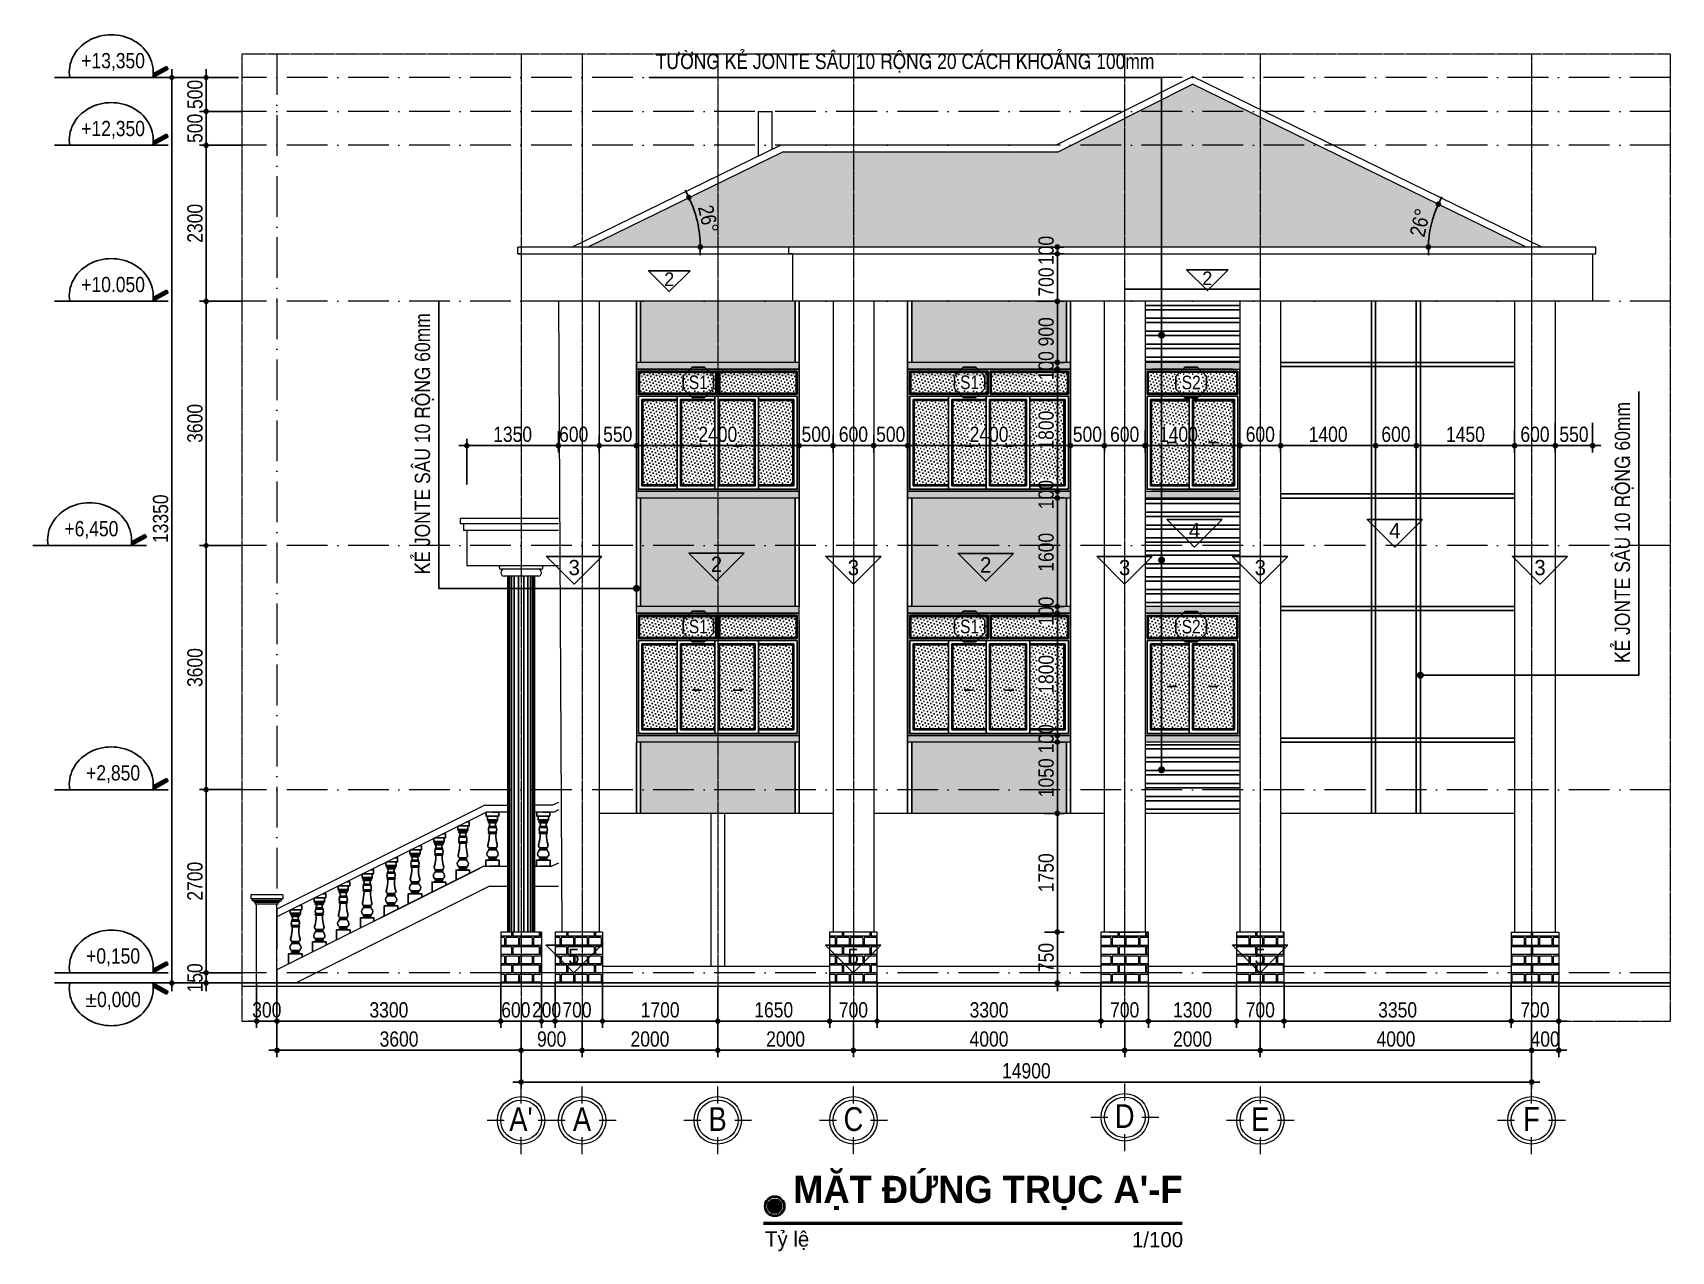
# Model space of a CAD drawing. Extents: x -79995 to 347433, y -157641 to 104789.
# Drawn here: x 65628 to 89788, y -32949 to -14985 of the extents above; entities that cross this region are included whole.
import ezdxf
from ezdxf.enums import TextEntityAlignment as Align

# ---------------------------------------------------------------- set-up
doc = ezdxf.new("R2010")
doc.units = 0
doc.linetypes.add('ACAD_ISO10W100', pattern=[18, 12, -3, 0, -3])
doc.layers.get('DEFPOINTS').update_dxf_attribs({"linetype": 'CONTINUOUS'})
for name, color, linetype in [('DIM', 1, 'CONTINUOUS'), ('DOOR', 20, 'CONTINUOUS'), ('HACTH', 8, 'CONTINUOUS'), ('HATCH', 8, 'CONTINUOUS'), ('HATCHNGOI', 22, 'CONTINUOUS'), ('KINH 1', 142, 'CONTINUOUS'), ('TAGS', 60, 'CONTINUOUS'), ('TEXT', 7, 'CONTINUOUS'), ('TUONG', 131, 'CONTINUOUS')]:
    doc.layers.add(name, color=color, linetype=linetype)
for name, color, linetype, lineweight in [('HACHT', 8, 'CONTINUOUS', 5), ('NET-THAY', 2, 'CONTINUOUS', 13), ('TEN TRUC', 3, 'CONTINUOUS', 18), ('TRUC', 24, 'CONTINUOUS', 0)]:
    doc.layers.add(name, color=color, linetype=linetype, lineweight=lineweight)
doc.styles.add('1', font='', dxfattribs={"height": 250})
doc.styles.add('AVO', font='')
doc.styles.add('HEL-CONDENSE', font='')
doc.styles.get("Standard").update_dxf_attribs({"font": '', "height": 25})
doc.styles.add('SWISS-CONDENSE', font='')
doc.styles.add('VNI-HELVE-CONDENSEN', font='')
doc.styles.get('1').set_extended_font_data('VNI-Helve-Condense')
doc.styles.get('AVO').set_extended_font_data('VNI-Avo')
doc.styles.get('HEL-CONDENSE').set_extended_font_data('VNI-Helve-Condense')
doc.styles.get('Standard').set_extended_font_data('VNI-Helve-Condense')
doc.styles.get('SWISS-CONDENSE').set_extended_font_data('VNI-Swiss-Condense')
doc.styles.get('VNI-HELVE-CONDENSEN').set_extended_font_data('VNI-Helve-Condense')
doc.dimstyles.new('D100', dxfattribs={"dimtxt": 225, "dimasz": 1.2, "dimexe": 100, "dimexo": 0, "dimgap": 50, "dimtad": 1, "dimdec": 0, "dimzin": 13, "dimdsep": 46, "dimtxsty": 'HEL-CONDENSE', "dimblk": 'D50', "dimcen": 0, "dimclrd": 1, "dimclre": 1, "dimclrt": 7, "dimadec": 0, "dimazin": 0, "dimtfac": 1, "dimtdec": 0, "dimtmove": 0, "dimatfit": 3, "dimldrblk": 'D50', "dimfxl": 1, "dimtolj": 1, "dimtzin": 13, "dimarcsym": 0})
doc.dimstyles.get("Standard").update_dxf_attribs({"dimtxt": 0.18, "dimasz": 0.18, "dimexe": 0.18, "dimexo": 0.0625, "dimgap": 0.09, "dimtad": 0, "dimtih": 1, "dimtoh": 1, "dimdec": 4, "dimzin": 0, "dimdsep": 46, "dimtxsty": 'Standard', "dimcen": 0.09, "dimadec": 0, "dimazin": 0, "dimtfac": 1, "dimtdec": 4, "dimtofl": 0, "dimtmove": 0, "dimatfit": 3, "dimfxl": 1, "dimtolj": 1, "dimtzin": 0, "dimarcsym": 0})
pattern_1 = [(37.5, (-1253396.462, -257400.137), (-1.2000235, 36.7059928), [0, -28.956, 0, -32.385, 0, -30.95625]), (7.5, (-1253396.46, -257400.137), (33.7142462, 53.7618825), [0, -15.621, 0, -26.0985, 0, -10.00125]), (327.5, (-1253419.894, -257400.137), (59.3244278, 0.10778885), [0, -9.525, 0, -34.29, 0, -44.7675]), (317.5, (-1253419.894, -257400.137), (57.266734, 16.7196992), [0, -4.7625, 0, -22.479, 0, -25.7175])]
pattern_2 = [(82.5, (-993673.49, 316143.21), (-70.350659, 65.896356), [0, -76, 0, -85, 0, -81.25]), (52.5, (-993673.49, 316143.21), (-37.206876, 162.348986), [0, -41, 0, -68.5, 0, -26.25]), (12.5, (-993716.98, 316099.72), (109.9014636, 110.301619), [0, -25, 0, -90, 0, -117.5]), (2.5, (-993716.98, 316099.72), (75.252108, 137.313143), [0, -12.5, 0, -59, 0, -67.5])]
pattern_3 = [(45, (0, 0), (-16.5728, 49.71845), [0, -46.875])]
pattern_4 = [(180, (-1253396.46, -257700.14), (-3e-14, -270.968), [387.35, -19.05]), (180, (-1253396.46, -257814.44), (-3e-14, -270.968), [387.35, -19.05]), (180, (-1253498.06, -257835.62), (-3e-14, -270.968), [184.15, -19.05]), (180, (-1253498.06, -257949.92), (-3e-14, -270.968), [184.15, -19.05]), (270, (-1253396.46, -257700.14), (406.4, -7e-14), [114.3, -156.6672]), (270, (-1253377.4, -257700.14), (406.4, -7e-14), [114.3, -156.6672]), (270, (-1253498.06, -257835.62), (203.2, -4e-14), [114.3, -156.6672]), (270, (-1253479.01, -257835.62), (203.2, -4e-14), [114.3, -156.6672])]

msp = doc.modelspace()

# ---------------------------------------------------------------- texts
at = {"layer": 'TEXT', "insert": (78490.755, -15294.074), "char_height": 225, "attachment_point": 2, "style": '1'}
msp.add_mtext('TÖÔØNG KEÛ JONTE SAÂU 10 ROÄNG 20 CAÙCH KHOAÛNG 100mm', dxfattribs=at)
at = {"layer": 'TEXT', "char_height": 225, "attachment_point": 2, "rotation": 90, "style": '1'}
for insert in [(71261.15, -21079.629), (88955.182, -22388.892)]:
    msp.add_mtext(' KEÛ JONTE SAÂU 10 ROÄNG 60mm', dxfattribs=dict(at, insert=insert))
at = {"layer": 'TEXT', "color": 7, "insert": (76841.16, -31836.748), "char_height": 400, "attachment_point": 1, "style": 'SWISS-CONDENSE'}
msp.add_mtext("{\\fVNI-Avo|b1|i0|c0|p2;MAËT ÑÖÙNG TRUÏC A'-F}", dxfattribs=at)
at = {"layer": 'TEXT', "color": 7, "linetype": 'ByBlock', "char_height": 225, "attachment_point": 1, "style": 'SWISS-CONDENSE'}
for s, insert in [('{\\fVNI-Avo|b0|i0|c0|p2;Tyû leä}', (76425.762, -32656.214)), ('{\\fVNI-Avo|b0|i0|c0|p2;1/100}', (81837.475, -32666.187))]:
    msp.add_mtext(s, dxfattribs=dict(at, insert=insert))

# ---------------------------------------------------------------- blocks, each defined once
blk = doc.blocks.new('D50')
at = {"layer": 'DIM'}
blk.add_hatch(color=256, dxfattribs=at).paths.add_polyline_path([(25, 0, 1), (-25, 0, 1)])
blk.add_line((25, 0), (100, 0), dxfattribs=at)
blk.add_circle((0, 0), 25, dxfattribs=at)
blk = doc.blocks.new('*D882')
at = {"layer": 'DEFPOINTS', "color": 0, "transparency": 16777216}
for p in [(83729, -29557), (87729, -29557), (83729, -29987)]:
    blk.add_point(p, dxfattribs=at)
at = {"layer": 'DIM', "color": 1, "lineweight": -2, "transparency": 16777216}
for p, q in [((83729, -29557), (83729, -30087)), ((87729, -29557), (87729, -30087)), ((87728, -29987), (83730, -29987))]:
    blk.add_line(p, q, dxfattribs=at)
at = {"layer": 'DIM', "color": 1, "lineweight": -2, "transparency": 16777216, "xscale": 1.199999999999999, "yscale": 1.199999999999999, "zscale": 1.199999999999999, "rotation": 180}
blk.add_blockref('D50', (83729, -29987), dxfattribs=at)
at = {"layer": 'DIM', "color": 1, "lineweight": -2, "transparency": 16777216, "xscale": 1.199999999999999, "yscale": 1.199999999999999, "zscale": 1.199999999999999}
blk.add_blockref('D50', (87729, -29987), dxfattribs=at)
at = {"layer": 'DIM', "color": 7, "transparency": 16777216, "insert": (85729, -29822), "char_height": 225, "attachment_point": 5, "style": 'HEL-CONDENSE'}
blk.add_mtext('\\A1;4000', dxfattribs=at)
blk = doc.blocks.new('*D883')
at = {"layer": 'DEFPOINTS', "color": 0, "transparency": 16777216}
for p in [(81729, -29557), (83729, -29557), (81729, -29987)]:
    blk.add_point(p, dxfattribs=at)
at = {"layer": 'DIM', "color": 1, "lineweight": -2, "transparency": 16777216}
for p, q in [((81729, -29557), (81729, -30087)), ((83729, -29557), (83729, -30087)), ((83728, -29987), (81730, -29987))]:
    blk.add_line(p, q, dxfattribs=at)
at = {"layer": 'DIM', "color": 1, "lineweight": -2, "transparency": 16777216, "xscale": 1.199999999999999, "yscale": 1.199999999999999, "zscale": 1.199999999999999, "rotation": 180}
blk.add_blockref('D50', (81729, -29987), dxfattribs=at)
at = {"layer": 'DIM', "color": 1, "lineweight": -2, "transparency": 16777216, "xscale": 1.199999999999999, "yscale": 1.199999999999999, "zscale": 1.199999999999999}
blk.add_blockref('D50', (83729, -29987), dxfattribs=at)
at = {"layer": 'DIM', "color": 7, "transparency": 16777216, "insert": (82729, -29822), "char_height": 225, "attachment_point": 5, "style": 'HEL-CONDENSE'}
blk.add_mtext('\\A1;2000', dxfattribs=at)
blk = doc.blocks.new('*D884')
at = {"layer": 'DEFPOINTS', "color": 0, "transparency": 16777216}
for p in [(77729, -29557), (81729, -29557), (77729, -29987)]:
    blk.add_point(p, dxfattribs=at)
at = {"layer": 'DIM', "color": 1, "lineweight": -2, "transparency": 16777216}
for p, q in [((77729, -29557), (77729, -30087)), ((81729, -29557), (81729, -30087)), ((81728, -29987), (77730, -29987))]:
    blk.add_line(p, q, dxfattribs=at)
at = {"layer": 'DIM', "color": 1, "lineweight": -2, "transparency": 16777216, "xscale": 1.199999999999999, "yscale": 1.199999999999999, "zscale": 1.199999999999999, "rotation": 180}
blk.add_blockref('D50', (77729, -29987), dxfattribs=at)
at = {"layer": 'DIM', "color": 1, "lineweight": -2, "transparency": 16777216, "xscale": 1.199999999999999, "yscale": 1.199999999999999, "zscale": 1.199999999999999}
blk.add_blockref('D50', (81729, -29987), dxfattribs=at)
at = {"layer": 'DIM', "color": 7, "transparency": 16777216, "insert": (79729, -29822), "char_height": 225, "attachment_point": 5, "style": 'HEL-CONDENSE'}
blk.add_mtext('\\A1;4000', dxfattribs=at)
blk = doc.blocks.new('*D885')
at = {"layer": 'DEFPOINTS', "color": 0, "transparency": 16777216}
for p in [(75729, -29557), (77729, -29557), (75729, -29987)]:
    blk.add_point(p, dxfattribs=at)
at = {"layer": 'DIM', "color": 1, "lineweight": -2, "transparency": 16777216}
for p, q in [((75729, -29557), (75729, -30087)), ((77729, -29557), (77729, -30087)), ((77728, -29987), (75730, -29987))]:
    blk.add_line(p, q, dxfattribs=at)
at = {"layer": 'DIM', "color": 1, "lineweight": -2, "transparency": 16777216, "xscale": 1.199999999999999, "yscale": 1.199999999999999, "zscale": 1.199999999999999, "rotation": 180}
blk.add_blockref('D50', (75729, -29987), dxfattribs=at)
at = {"layer": 'DIM', "color": 1, "lineweight": -2, "transparency": 16777216, "xscale": 1.199999999999999, "yscale": 1.199999999999999, "zscale": 1.199999999999999}
blk.add_blockref('D50', (77729, -29987), dxfattribs=at)
at = {"layer": 'DIM', "color": 7, "transparency": 16777216, "insert": (76729, -29822), "char_height": 225, "attachment_point": 5, "style": 'HEL-CONDENSE'}
blk.add_mtext('\\A1;2000', dxfattribs=at)
blk = doc.blocks.new('*D886')
at = {"layer": 'DEFPOINTS', "color": 0, "transparency": 16777216}
for p in [(72829, -29557), (87729, -29557), (87729, -30455)]:
    blk.add_point(p, dxfattribs=at)
at = {"layer": 'DIM', "color": 1, "lineweight": -2, "transparency": 16777216}
for p, q in [((72829, -29557), (72829, -30555)), ((87729, -29557), (87729, -30555)), ((72830, -30455), (87728, -30455))]:
    blk.add_line(p, q, dxfattribs=at)
at = {"layer": 'DIM', "color": 1, "lineweight": -2, "transparency": 16777216, "xscale": 1.199999999999999, "yscale": 1.199999999999999, "zscale": 1.199999999999999, "rotation": 180}
blk.add_blockref('D50', (72829, -30455), dxfattribs=at)
at = {"layer": 'DIM', "color": 1, "lineweight": -2, "transparency": 16777216, "xscale": 1.199999999999999, "yscale": 1.199999999999999, "zscale": 1.199999999999999}
blk.add_blockref('D50', (87729, -30455), dxfattribs=at)
at = {"layer": 'DIM', "color": 7, "transparency": 16777216, "insert": (80279, -30290), "char_height": 225, "attachment_point": 5, "style": 'HEL-CONDENSE'}
blk.add_mtext('\\A1;14900', dxfattribs=at)
blk = doc.blocks.new('A$C206177D3')
at = {"layer": 'TEN TRUC', "ltscale": 1000}
for p, q in [((-37, 240), (-37, 490)), ((-287, -10), (-537, -10)), ((463, -10), (213, -10)), ((-37, -510), (-37, -260))]:
    blk.add_line(p, q, dxfattribs=at)
blk.add_circle((-37, -10), 350, dxfattribs=at)
at = {"layer": 'TEN TRUC', "color": 254, "ltscale": 1000}
blk.add_circle((-37, -10), 300, dxfattribs=at)
blk = doc.blocks.new('*D887')
at = {"layer": 'DEFPOINTS', "color": 0, "transparency": 16777216}
for p in [(73729, -29557), (75729, -29557), (73729, -29987)]:
    blk.add_point(p, dxfattribs=at)
at = {"layer": 'DIM', "color": 1, "lineweight": -2, "transparency": 16777216}
for p, q in [((73729, -29557), (73729, -30087)), ((75729, -29557), (75729, -30087)), ((75728, -29987), (73730, -29987))]:
    blk.add_line(p, q, dxfattribs=at)
at = {"layer": 'DIM', "color": 1, "lineweight": -2, "transparency": 16777216, "xscale": 1.199999999999999, "yscale": 1.199999999999999, "zscale": 1.199999999999999, "rotation": 180}
blk.add_blockref('D50', (73729, -29987), dxfattribs=at)
at = {"layer": 'DIM', "color": 1, "lineweight": -2, "transparency": 16777216, "xscale": 1.199999999999999, "yscale": 1.199999999999999, "zscale": 1.199999999999999}
blk.add_blockref('D50', (75729, -29987), dxfattribs=at)
at = {"layer": 'DIM', "color": 7, "transparency": 16777216, "insert": (74729, -29822), "char_height": 225, "attachment_point": 5, "style": 'HEL-CONDENSE'}
blk.add_mtext('\\A1;2000', dxfattribs=at)
blk = doc.blocks.new('*D888')
at = {"layer": 'DEFPOINTS', "color": 0, "transparency": 16777216}
for p in [(72829, -29557), (73729, -29557), (72829, -29987)]:
    blk.add_point(p, dxfattribs=at)
at = {"layer": 'DIM', "color": 1, "lineweight": -2, "transparency": 16777216}
for p, q in [((72829, -29557), (72829, -30087)), ((73729, -29557), (73729, -30087)), ((73728, -29987), (72830, -29987))]:
    blk.add_line(p, q, dxfattribs=at)
at = {"layer": 'DIM', "color": 1, "lineweight": -2, "transparency": 16777216, "xscale": 1.199999999999999, "yscale": 1.199999999999999, "zscale": 1.199999999999999, "rotation": 180}
blk.add_blockref('D50', (72829, -29987), dxfattribs=at)
at = {"layer": 'DIM', "color": 1, "lineweight": -2, "transparency": 16777216, "xscale": 1.199999999999999, "yscale": 1.199999999999999, "zscale": 1.199999999999999}
blk.add_blockref('D50', (73729, -29987), dxfattribs=at)
at = {"layer": 'DIM', "color": 7, "transparency": 16777216, "insert": (73279, -29822), "char_height": 225, "attachment_point": 5, "style": 'HEL-CONDENSE'}
blk.add_mtext('\\A1;900', dxfattribs=at)
blk = doc.blocks.new('*D889')
at = {"layer": 'DEFPOINTS', "color": 0, "transparency": 16777216}
for p in [(87729, -29557), (88129, -29657), (88129, -29987)]:
    blk.add_point(p, dxfattribs=at)
at = {"layer": 'DIM', "color": 1, "lineweight": -2, "transparency": 16777216}
for p, q in [((87729, -29557), (87729, -30087)), ((88129, -29657), (88129, -30087)), ((87730, -29987), (88128, -29987))]:
    blk.add_line(p, q, dxfattribs=at)
at = {"layer": 'DIM', "color": 1, "lineweight": -2, "transparency": 16777216, "xscale": 1.199999999999999, "yscale": 1.199999999999999, "zscale": 1.199999999999999, "rotation": 180}
blk.add_blockref('D50', (87729, -29987), dxfattribs=at)
at = {"layer": 'DIM', "color": 1, "lineweight": -2, "transparency": 16777216, "xscale": 1.199999999999999, "yscale": 1.199999999999999, "zscale": 1.199999999999999}
blk.add_blockref('D50', (88129, -29987), dxfattribs=at)
at = {"layer": 'DIM', "color": 7, "transparency": 16777216, "insert": (87929, -29822), "char_height": 225, "attachment_point": 5, "style": 'HEL-CONDENSE'}
blk.add_mtext('\\A1;400', dxfattribs=at)
blk = doc.blocks.new('*D890')
at = {"layer": 'DEFPOINTS', "color": 0, "transparency": 16777216}
for p in [(69229, -29557), (72829, -29557), (69229, -29987)]:
    blk.add_point(p, dxfattribs=at)
at = {"layer": 'DIM', "color": 1, "lineweight": -2, "transparency": 16777216}
for p, q in [((69229, -29557), (69229, -30087)), ((72829, -29557), (72829, -30087)), ((72828, -29987), (69230, -29987))]:
    blk.add_line(p, q, dxfattribs=at)
at = {"layer": 'DIM', "color": 1, "lineweight": -2, "transparency": 16777216, "xscale": 1.199999999999999, "yscale": 1.199999999999999, "zscale": 1.199999999999999, "rotation": 180}
blk.add_blockref('D50', (69229, -29987), dxfattribs=at)
at = {"layer": 'DIM', "color": 1, "lineweight": -2, "transparency": 16777216, "xscale": 1.199999999999999, "yscale": 1.199999999999999, "zscale": 1.199999999999999}
blk.add_blockref('D50', (72829, -29987), dxfattribs=at)
at = {"layer": 'DIM', "color": 7, "transparency": 16777216, "insert": (71029, -29822), "char_height": 225, "attachment_point": 5, "style": 'HEL-CONDENSE'}
blk.add_mtext('\\A1;3600', dxfattribs=at)
blk = doc.blocks.new('CAODO')
at = {"layer": 'TAGS', "linetype": 'Continuous'}
h = blk.add_hatch(color=256, dxfattribs=at)
edge = h.paths.add_edge_path()
edge.add_line((-907, 181), (-931, 138))
edge.add_line((-931, 138), (-681, 0))
edge.add_ellipse((0, 87), major_axis=(688, 0), ratio=0.890858, start_angle=182.4779, end_angle=188.1666, ccw=False)
edge.add_line((-687, 61), (-907, 181))
for p, q in [((-931, 138), (-907, 181)), ((-931, 138), (-681, 0)), ((-931, 0), (931, 0)), ((-907, 181), (-687, 61))]:
    blk.add_line(p, q, dxfattribs=at)
blk.add_ellipse((0, 87), major_axis=(688, 0), ratio=0.890858, start_param=-0.142534, end_param=3.284126, dxfattribs=at)
at = {"layer": 'TAGS', "linetype": 'Continuous', "style": 'VNI-HELVE-CONDENSEN'}
blk.add_attdef('0.000', text='', height=250, dxfattribs=at).set_placement((0, 232), align=Align.MIDDLE_CENTER)
blk = doc.blocks.new('*D891')
at = {"layer": 'DEFPOINTS', "color": 0, "transparency": 16777216}
for p in [(68709, -16144), (68185, -16644), (68709, -16644)]:
    blk.add_point(p, dxfattribs=at)
at = {"layer": 'DIM', "color": 1, "lineweight": -2, "transparency": 16777216}
for p, q in [((68709, -16144), (68085, -16144)), ((68185, -16145), (68185, -16643)), ((68709, -16644), (68085, -16644))]:
    blk.add_line(p, q, dxfattribs=at)
at = {"layer": 'DIM', "color": 1, "lineweight": -2, "transparency": 16777216, "xscale": 1.199999999999999, "yscale": 1.199999999999999, "zscale": 1.199999999999999}
for p, rotation in [((68185, -16144), 90), ((68185, -16644), 270)]:
    blk.add_blockref('D50', p, dxfattribs=dict(at, rotation=rotation))
at = {"layer": 'DIM', "color": 7, "transparency": 16777216, "insert": (68020, -16394), "char_height": 225, "attachment_point": 5, "rotation": 90, "style": 'HEL-CONDENSE'}
blk.add_mtext('\\A1;500', dxfattribs=at)
blk = doc.blocks.new('*D892')
at = {"layer": 'DEFPOINTS', "color": 0, "transparency": 16777216}
for p in [(68709, -16644), (68185, -18944), (68709, -18944)]:
    blk.add_point(p, dxfattribs=at)
at = {"layer": 'DIM', "color": 1, "lineweight": -2, "transparency": 16777216}
for p, q in [((68709, -16644), (68085, -16644)), ((68185, -16645), (68185, -18943)), ((68709, -18944), (68085, -18944))]:
    blk.add_line(p, q, dxfattribs=at)
at = {"layer": 'DIM', "color": 1, "lineweight": -2, "transparency": 16777216, "xscale": 1.199999999999999, "yscale": 1.199999999999999, "zscale": 1.199999999999999}
for p, rotation in [((68185, -16644), 90), ((68185, -18944), 270)]:
    blk.add_blockref('D50', p, dxfattribs=dict(at, rotation=rotation))
at = {"layer": 'DIM', "color": 7, "transparency": 16777216, "insert": (68020, -17794), "char_height": 225, "attachment_point": 5, "rotation": 90, "style": 'HEL-CONDENSE'}
blk.add_mtext('\\A1;2300', dxfattribs=at)
blk = doc.blocks.new('*D893')
at = {"layer": 'DEFPOINTS', "color": 0, "transparency": 16777216}
for p in [(68709, -18944), (68185, -22544), (68709, -22544)]:
    blk.add_point(p, dxfattribs=at)
at = {"layer": 'DIM', "color": 1, "lineweight": -2, "transparency": 16777216}
for p, q in [((68709, -18944), (68085, -18944)), ((68185, -18945), (68185, -22543)), ((68709, -22544), (68085, -22544))]:
    blk.add_line(p, q, dxfattribs=at)
at = {"layer": 'DIM', "color": 1, "lineweight": -2, "transparency": 16777216, "xscale": 1.199999999999999, "yscale": 1.199999999999999, "zscale": 1.199999999999999}
for p, rotation in [((68185, -18944), 90), ((68185, -22544), 270)]:
    blk.add_blockref('D50', p, dxfattribs=dict(at, rotation=rotation))
at = {"layer": 'DIM', "color": 7, "transparency": 16777216, "insert": (68020, -20744), "char_height": 225, "attachment_point": 5, "rotation": 90, "style": 'HEL-CONDENSE'}
blk.add_mtext('\\A1;3600', dxfattribs=at)
blk = doc.blocks.new('*D894')
at = {"layer": 'DEFPOINTS', "color": 0, "transparency": 16777216}
for p in [(68709, -22544), (68185, -26144), (68709, -26144)]:
    blk.add_point(p, dxfattribs=at)
at = {"layer": 'DIM', "color": 1, "lineweight": -2, "transparency": 16777216}
for p, q in [((68709, -22544), (68085, -22544)), ((68185, -22545), (68185, -26143)), ((68709, -26144), (68085, -26144))]:
    blk.add_line(p, q, dxfattribs=at)
at = {"layer": 'DIM', "color": 1, "lineweight": -2, "transparency": 16777216, "xscale": 1.199999999999999, "yscale": 1.199999999999999, "zscale": 1.199999999999999}
for p, rotation in [((68185, -22544), 90), ((68185, -26144), 270)]:
    blk.add_blockref('D50', p, dxfattribs=dict(at, rotation=rotation))
at = {"layer": 'DIM', "color": 7, "transparency": 16777216, "insert": (68020, -24344), "char_height": 225, "attachment_point": 5, "rotation": 90, "style": 'HEL-CONDENSE'}
blk.add_mtext('\\A1;3600', dxfattribs=at)
blk = doc.blocks.new('*D895')
at = {"layer": 'DEFPOINTS', "color": 0, "transparency": 16777216}
for p in [(68709, -26144), (68185, -28844), (68709, -28844)]:
    blk.add_point(p, dxfattribs=at)
at = {"layer": 'DIM', "color": 1, "lineweight": -2, "transparency": 16777216}
for p, q in [((68709, -26144), (68085, -26144)), ((68185, -26145), (68185, -28843)), ((68709, -28844), (68085, -28844))]:
    blk.add_line(p, q, dxfattribs=at)
at = {"layer": 'DIM', "color": 1, "lineweight": -2, "transparency": 16777216, "xscale": 1.199999999999999, "yscale": 1.199999999999999, "zscale": 1.199999999999999}
for p, rotation in [((68185, -26144), 90), ((68185, -28844), 270)]:
    blk.add_blockref('D50', p, dxfattribs=dict(at, rotation=rotation))
at = {"layer": 'DIM', "color": 7, "transparency": 16777216, "insert": (68020, -27494), "char_height": 225, "attachment_point": 5, "rotation": 90, "style": 'HEL-CONDENSE'}
blk.add_mtext('\\A1;2700', dxfattribs=at)
blk = doc.blocks.new('*D896')
at = {"layer": 'DEFPOINTS', "color": 0, "transparency": 16777216}
for p in [(68709, -28844), (68185, -28994), (68709, -28994)]:
    blk.add_point(p, dxfattribs=at)
at = {"layer": 'DIM', "color": 1, "lineweight": -2, "transparency": 16777216}
for p, q in [((68709, -28844), (68085, -28844)), ((68185, -28845), (68185, -28993)), ((68709, -28994), (68085, -28994))]:
    blk.add_line(p, q, dxfattribs=at)
at = {"layer": 'DIM', "color": 1, "lineweight": -2, "transparency": 16777216, "xscale": 1.199999999999999, "yscale": 1.199999999999999, "zscale": 1.199999999999999}
for p, rotation in [((68185, -28844), 90), ((68185, -28994), 270)]:
    blk.add_blockref('D50', p, dxfattribs=dict(at, rotation=rotation))
at = {"layer": 'DIM', "color": 7, "transparency": 16777216, "insert": (68020, -28919), "char_height": 225, "attachment_point": 5, "rotation": 90, "style": 'HEL-CONDENSE'}
blk.add_mtext('\\A1;150', dxfattribs=at)
blk = doc.blocks.new('*D897')
at = {"layer": 'DEFPOINTS', "color": 0, "transparency": 16777216}
for p in [(68085, -15644), (67678, -28994), (68085, -28994)]:
    blk.add_point(p, dxfattribs=at)
at = {"layer": 'DIM', "color": 1, "lineweight": -2, "transparency": 16777216}
for p, q in [((68085, -15644), (67578, -15644)), ((67678, -15645), (67678, -28993)), ((68085, -28994), (67578, -28994))]:
    blk.add_line(p, q, dxfattribs=at)
at = {"layer": 'DIM', "color": 1, "lineweight": -2, "transparency": 16777216, "xscale": 1.199999999999999, "yscale": 1.199999999999999, "zscale": 1.199999999999999}
for p, rotation in [((67678, -15644), 90), ((67678, -28994), 270)]:
    blk.add_blockref('D50', p, dxfattribs=dict(at, rotation=rotation))
at = {"layer": 'DIM', "color": 7, "transparency": 16777216, "insert": (67513, -22150), "char_height": 225, "attachment_point": 5, "rotation": 90, "style": 'HEL-CONDENSE'}
blk.add_mtext('\\A1;13350', dxfattribs=at)
blk = doc.blocks.new('KH-CUADI')
at = {"layer": 'TAGS'}
blk.add_lwpolyline([(-124, 300), (-300, 124), (-300, -124), (-124, -300), (124, -300), (300, -124), (300, 124), (124, 300)], close=True, dxfattribs=at)
at = {"layer": 'TAGS', "style": 'VNI-HELVE-CONDENSEN'}
blk.add_attdef('D', text='', height=300, dxfattribs=at).set_placement((0, 0), align=Align.MIDDLE)
blk = doc.blocks.new('A$C11FB6725')
at = {"layer": 'KINH 1'}
h = blk.add_hatch(dxfattribs=at)
h.set_pattern_fill('DOTS', color=256, scale=750, angle=45, style=0)
h.set_pattern_definition(pattern_3)
h.paths.add_polyline_path([(60, -459), (-1065, -459), (-1065, -769), (60, -769)])
h.paths.add_polyline_path([(1245, -459), (120, -459), (120, -769), (1245, -769)])
h.paths.add_polyline_path([(1195, -879), (690, -879), (690, -2119), (1195, -2119)])
h.paths.add_polyline_path([(625, -879), (113, -879), (113, -2119), (625, -2119)])
h.paths.add_polyline_path([(48, -879), (-445, -879), (-445, -2119), (48, -2119)])
h.paths.add_polyline_path([(-510, -879), (-1015, -879), (-1015, -2119), (-510, -2119)])
at = {"layer": 'DOOR'}
for p, q in [((75, -784), (75, -444)), ((105, -784), (105, -444)), ((48, -814), (-1080, -814)), ((-510, -864), (-1030, -864)), ((-1030, -864), (-1030, -2134)), ((-510, -814), (-510, -2184)), ((-460, -864), (-460, -2134)), ((-460, -864), (48, -864)), ((48, -814), (1260, -814)), ((640, -864), (98, -864)), ((98, -864), (98, -2134)), ((640, -864), (640, -2134)), ((690, -814), (690, -2184)), ((690, -864), (1210, -864)), ((1210, -864), (1210, -2134)), ((-1030, -2134), (-510, -2134)), ((48, -2134), (-460, -2134)), ((98, -2134), (640, -2134)), ((1210, -2134), (690, -2134))]:
    blk.add_line(p, q, dxfattribs=at)
at = {"layer": 'DOOR', "color": 8}
for p, q in [((-510, -879), (-1015, -879)), ((-1015, -879), (-1015, -2119)), ((-445, -879), (-445, -2119)), ((-445, -879), (48, -879)), ((625, -879), (113, -879)), ((113, -879), (113, -2119)), ((625, -879), (625, -2119)), ((690, -879), (1195, -879)), ((1195, -879), (1195, -2119)), ((-1015, -2119), (-510, -2119)), ((48, -2119), (-445, -2119)), ((113, -2119), (625, -2119)), ((1195, -2119), (690, -2119))]:
    blk.add_line(p, q, dxfattribs=at)
at = {"layer": 'DOOR'}
for points in [[(75, -444), (-1080, -444), (-1080, -784), (75, -784)], [(105, -444), (1260, -444), (1260, -784), (105, -784)], [(-1080, -814), (-1080, -2184), (48, -2184), (48, -814)], [(1260, -814), (1260, -2184), (48, -2184), (48, -814)], [(-138, -1548), (-268, -1548), (-255, -1527)], [(317, -1548), (448, -1548), (434, -1527)]]:
    blk.add_lwpolyline(points, dxfattribs=at)
at = {"layer": 'DOOR', "color": 8}
for points in [[(60, -769), (60, -459), (-1065, -459), (-1065, -769), (60, -769)], [(120, -769), (120, -459), (1245, -459), (1245, -769), (120, -769)]]:
    blk.add_lwpolyline(points, close=True, dxfattribs=at)
at = {"layer": 'NET-THAY'}
for p, q in [((-1110, -414), (1290, -414)), ((1290, -2214), (1290, -414)), ((-1110, -2214), (1290, -2214))]:
    blk.add_line(p, q, dxfattribs=at)
blk.add_lwpolyline([(-1110, -414), (-1110, -2214)], dxfattribs=at)
at = {"layer": 'TAGS', "linetype": 'Continuous'}
ref = blk.add_blockref('KH-CUADI', (-197, -609), dxfattribs=dict(at, xscale=0.75, yscale=0.75, zscale=0.75, rotation=180))
ref.add_attrib('D', 'S1', dxfattribs={"color": 7, "height": 200, "style": 'VNI-HELVE-CONDENSEN'}).set_placement((-197, -609), align=Align.MIDDLE)
blk = doc.blocks.new('A$C204D7F7F')
at = {"layer": 'KINH 1'}
h = blk.add_hatch(dxfattribs=at)
h.set_pattern_fill('DOTS', color=256, scale=750, angle=45, style=0)
h.set_pattern_definition(pattern_3)
h.paths.add_polyline_path([(3435, 1266), (2125, 1266), (2125, 956), (3435, 956)])
h.paths.add_polyline_path([(3385, 846), (2795, 846), (2795, -394), (3385, -394)])
h.paths.add_polyline_path([(2730, 846), (2175, 846), (2175, -394), (2730, -394)])
at = {"layer": 'DOOR'}
for p, q in [((3450, 941), (3450, 1281)), ((3450, 911), (2110, 911)), ((2730, 861), (2160, 861)), ((2160, 861), (2160, -409)), ((2730, 911), (2730, -459)), ((2780, 861), (2780, -409)), ((2780, 861), (3400, 861)), ((3400, 861), (3400, -409)), ((2160, -409), (2730, -409)), ((3400, -409), (2780, -409))]:
    blk.add_line(p, q, dxfattribs=at)
at = {"layer": 'DOOR', "color": 8}
for p, q in [((2730, 846), (2175, 846)), ((2175, 846), (2175, -394)), ((2795, 846), (2795, -394)), ((2795, 846), (3385, 846)), ((3385, 846), (3385, -394)), ((2175, -394), (2730, -394)), ((3385, -394), (2795, -394))]:
    blk.add_line(p, q, dxfattribs=at)
at = {"layer": 'DOOR'}
for points in [[(3450, 1281), (2110, 1281), (2110, 941), (3450, 941)], [(2110, 911), (2110, -459), (3450, -459), (3450, 911)], [(2408, 231), (2538, 231), (2525, 252)], [(3152, 231), (3022, 231), (3035, 252)]]:
    blk.add_lwpolyline(points, dxfattribs=at)
at = {"layer": 'DOOR', "color": 8}
blk.add_lwpolyline([(3435, 956), (3435, 1266), (2125, 1266), (2125, 956), (3435, 956)], close=True, dxfattribs=at)
at = {"layer": 'NET-THAY'}
for p, q in [((2080, 1311), (3480, 1311)), ((3480, -489), (3480, 1311)), ((2080, -489), (3480, -489))]:
    blk.add_line(p, q, dxfattribs=at)
blk.add_lwpolyline([(2080, 1311), (2080, -489)], dxfattribs=at)
at = {"layer": 'TAGS', "linetype": 'Continuous'}
ref = blk.add_blockref('KH-CUADI', (2761, 1115), dxfattribs=dict(at, xscale=0.75, yscale=0.75, zscale=0.75, rotation=180))
ref.add_attrib('D', 'S2', dxfattribs={"color": 7, "height": 200, "style": 'VNI-HELVE-CONDENSEN'}).set_placement((2761, 1115), align=Align.MIDDLE)
blk = doc.blocks.new('*D898')
at = {"layer": 'DEFPOINTS', "color": 0, "transparency": 16777216}
for p in [(68662, -15644), (68185, -16144), (68662, -16144)]:
    blk.add_point(p, dxfattribs=at)
at = {"layer": 'DIM', "color": 1, "lineweight": -2, "transparency": 16777216}
for p, q in [((68662, -15644), (68085, -15644)), ((68185, -15645), (68185, -16143)), ((68662, -16144), (68085, -16144))]:
    blk.add_line(p, q, dxfattribs=at)
at = {"layer": 'DIM', "color": 1, "lineweight": -2, "transparency": 16777216, "xscale": 1.199999999999999, "yscale": 1.199999999999999, "zscale": 1.199999999999999}
for p, rotation in [((68185, -15644), 90), ((68185, -16144), 270)]:
    blk.add_blockref('D50', p, dxfattribs=dict(at, rotation=rotation))
at = {"layer": 'DIM', "color": 7, "transparency": 16777216, "insert": (68020, -15894), "char_height": 225, "attachment_point": 5, "rotation": 90, "style": 'HEL-CONDENSE'}
blk.add_mtext('\\A1;500', dxfattribs=at)
blk = doc.blocks.new('*D964')
at = {"layer": 'DEFPOINTS', "color": 0, "linetype": 'Continuous', "transparency": 16777216}
for p in [(80486, -18144), (80486, -18244), (80736, -18244)]:
    blk.add_point(p, dxfattribs=at)
at = {"layer": 'DIM', "color": 1, "linetype": 'Continuous', "lineweight": -2, "transparency": 16777216}
for p, q in [((80486, -18144), (80836, -18144)), ((80486, -18244), (80836, -18244)), ((80736, -18143), (80736, -18142)), ((80736, -18144), (80736, -18244)), ((80736, -18245), (80736, -18247))]:
    blk.add_line(p, q, dxfattribs=at)
at = {"layer": 'DIM', "color": 1, "linetype": 'Continuous', "lineweight": -2, "transparency": 16777216, "xscale": 1.199999999999999, "yscale": 1.199999999999999, "zscale": 1.199999999999999}
for p, rotation in [((80736, -18144), 270), ((80736, -18244), 90)]:
    blk.add_blockref('D50', p, dxfattribs=dict(at, rotation=rotation))
at = {"layer": 'DIM', "color": 7, "linetype": 'Continuous', "transparency": 16777216, "insert": (80571, -18194), "char_height": 225, "attachment_point": 5, "rotation": 90, "style": 'HEL-CONDENSE'}
blk.add_mtext('\\A1;100', dxfattribs=at)
blk = doc.blocks.new('*D965')
at = {"layer": 'DEFPOINTS', "color": 0, "linetype": 'Continuous', "transparency": 16777216}
for p in [(80486, -18244), (80436, -18944), (80736, -18944)]:
    blk.add_point(p, dxfattribs=at)
at = {"layer": 'DIM', "color": 1, "linetype": 'Continuous', "lineweight": -2, "transparency": 16777216}
for p, q in [((80486, -18244), (80836, -18244)), ((80736, -18245), (80736, -18943)), ((80436, -18944), (80836, -18944))]:
    blk.add_line(p, q, dxfattribs=at)
at = {"layer": 'DIM', "color": 1, "linetype": 'Continuous', "lineweight": -2, "transparency": 16777216, "xscale": 1.199999999999999, "yscale": 1.199999999999999, "zscale": 1.199999999999999}
for p, rotation in [((80736, -18244), 90), ((80736, -18944), 270)]:
    blk.add_blockref('D50', p, dxfattribs=dict(at, rotation=rotation))
at = {"layer": 'DIM', "color": 7, "linetype": 'Continuous', "transparency": 16777216, "insert": (80571, -18660), "char_height": 225, "attachment_point": 5, "rotation": 90, "style": 'HEL-CONDENSE'}
blk.add_mtext('\\A1;700', dxfattribs=at)
blk = doc.blocks.new('*D966')
at = {"layer": 'DEFPOINTS', "color": 0, "linetype": 'Continuous', "transparency": 16777216}
for p in [(88079, -20738), (88629, -20735), (88079, -21071)]:
    blk.add_point(p, dxfattribs=at)
at = {"layer": 'DIM', "color": 1, "linetype": 'Continuous', "lineweight": -2, "transparency": 16777216}
for p, q in [((88079, -20738), (88079, -21171)), ((88629, -20735), (88629, -21171)), ((88628, -21071), (88080, -21071))]:
    blk.add_line(p, q, dxfattribs=at)
at = {"layer": 'DIM', "color": 1, "linetype": 'Continuous', "lineweight": -2, "transparency": 16777216, "xscale": 1.199999999999999, "yscale": 1.199999999999999, "zscale": 1.199999999999999, "rotation": 180}
blk.add_blockref('D50', (88079, -21071), dxfattribs=at)
at = {"layer": 'DIM', "color": 1, "linetype": 'Continuous', "lineweight": -2, "transparency": 16777216, "xscale": 1.199999999999999, "yscale": 1.199999999999999, "zscale": 1.199999999999999}
blk.add_blockref('D50', (88629, -21071), dxfattribs=at)
at = {"layer": 'DIM', "color": 7, "linetype": 'Continuous', "transparency": 16777216, "insert": (88354, -20906), "char_height": 225, "attachment_point": 5, "style": 'HEL-CONDENSE'}
blk.add_mtext('\\A1;550', dxfattribs=at)
blk = doc.blocks.new('*D967')
at = {"layer": 'DEFPOINTS', "color": 0, "linetype": 'Continuous', "transparency": 16777216}
for p in [(88079, -20738), (87479, -20949), (87479, -21071)]:
    blk.add_point(p, dxfattribs=at)
at = {"layer": 'DIM', "color": 1, "linetype": 'Continuous', "lineweight": -2, "transparency": 16777216}
for p, q in [((88079, -20738), (88079, -21171)), ((87479, -20949), (87479, -21171)), ((88078, -21071), (87480, -21071))]:
    blk.add_line(p, q, dxfattribs=at)
at = {"layer": 'DIM', "color": 1, "linetype": 'Continuous', "lineweight": -2, "transparency": 16777216, "xscale": 1.199999999999999, "yscale": 1.199999999999999, "zscale": 1.199999999999999, "rotation": 180}
blk.add_blockref('D50', (87479, -21071), dxfattribs=at)
at = {"layer": 'DIM', "color": 1, "linetype": 'Continuous', "lineweight": -2, "transparency": 16777216, "xscale": 1.199999999999999, "yscale": 1.199999999999999, "zscale": 1.199999999999999}
blk.add_blockref('D50', (88079, -21071), dxfattribs=at)
at = {"layer": 'DIM', "color": 7, "linetype": 'Continuous', "transparency": 16777216, "insert": (87779, -20906), "char_height": 225, "attachment_point": 5, "style": 'HEL-CONDENSE'}
blk.add_mtext('\\A1;600', dxfattribs=at)
blk = doc.blocks.new('*D968')
at = {"layer": 'DEFPOINTS', "color": 0, "linetype": 'Continuous', "transparency": 16777216}
for p in [(84029, -20844), (85429, -20844), (84029, -21071)]:
    blk.add_point(p, dxfattribs=at)
at = {"layer": 'DIM', "color": 1, "linetype": 'Continuous', "lineweight": -2, "transparency": 16777216}
for p, q in [((84029, -20844), (84029, -21171)), ((85429, -20844), (85429, -21171)), ((85428, -21071), (84030, -21071))]:
    blk.add_line(p, q, dxfattribs=at)
at = {"layer": 'DIM', "color": 1, "linetype": 'Continuous', "lineweight": -2, "transparency": 16777216, "xscale": 1.199999999999999, "yscale": 1.199999999999999, "zscale": 1.199999999999999, "rotation": 180}
blk.add_blockref('D50', (84029, -21071), dxfattribs=at)
at = {"layer": 'DIM', "color": 1, "linetype": 'Continuous', "lineweight": -2, "transparency": 16777216, "xscale": 1.199999999999999, "yscale": 1.199999999999999, "zscale": 1.199999999999999}
blk.add_blockref('D50', (85429, -21071), dxfattribs=at)
at = {"layer": 'DIM', "color": 7, "linetype": 'Continuous', "transparency": 16777216, "insert": (84729, -20906), "char_height": 225, "attachment_point": 5, "style": 'HEL-CONDENSE'}
blk.add_mtext('\\A1;1400', dxfattribs=at)
blk = doc.blocks.new('*D969')
at = {"layer": 'DEFPOINTS', "color": 0, "linetype": 'Continuous', "transparency": 16777216}
for p in [(83429, -20844), (84029, -20844), (83429, -21071)]:
    blk.add_point(p, dxfattribs=at)
at = {"layer": 'DIM', "color": 1, "linetype": 'Continuous', "lineweight": -2, "transparency": 16777216}
for p, q in [((83429, -20844), (83429, -21171)), ((84029, -20844), (84029, -21171)), ((84028, -21071), (83430, -21071))]:
    blk.add_line(p, q, dxfattribs=at)
at = {"layer": 'DIM', "color": 1, "linetype": 'Continuous', "lineweight": -2, "transparency": 16777216, "xscale": 1.199999999999999, "yscale": 1.199999999999999, "zscale": 1.199999999999999, "rotation": 180}
blk.add_blockref('D50', (83429, -21071), dxfattribs=at)
at = {"layer": 'DIM', "color": 1, "linetype": 'Continuous', "lineweight": -2, "transparency": 16777216, "xscale": 1.199999999999999, "yscale": 1.199999999999999, "zscale": 1.199999999999999}
blk.add_blockref('D50', (84029, -21071), dxfattribs=at)
at = {"layer": 'DIM', "color": 7, "linetype": 'Continuous', "transparency": 16777216, "insert": (83729, -20906), "char_height": 225, "attachment_point": 5, "style": 'HEL-CONDENSE'}
blk.add_mtext('\\A1;600', dxfattribs=at)
blk = doc.blocks.new('*D970')
at = {"layer": 'DEFPOINTS', "color": 0, "linetype": 'Continuous', "transparency": 16777216}
for p in [(82029, -20844), (83429, -20844), (82029, -21071)]:
    blk.add_point(p, dxfattribs=at)
at = {"layer": 'DIM', "color": 1, "linetype": 'Continuous', "lineweight": -2, "transparency": 16777216}
for p, q in [((82029, -20844), (82029, -21171)), ((83429, -20844), (83429, -21171)), ((83428, -21071), (82030, -21071))]:
    blk.add_line(p, q, dxfattribs=at)
at = {"layer": 'DIM', "color": 1, "linetype": 'Continuous', "lineweight": -2, "transparency": 16777216, "xscale": 1.199999999999999, "yscale": 1.199999999999999, "zscale": 1.199999999999999, "rotation": 180}
blk.add_blockref('D50', (82029, -21071), dxfattribs=at)
at = {"layer": 'DIM', "color": 1, "linetype": 'Continuous', "lineweight": -2, "transparency": 16777216, "xscale": 1.199999999999999, "yscale": 1.199999999999999, "zscale": 1.199999999999999}
blk.add_blockref('D50', (83429, -21071), dxfattribs=at)
at = {"layer": 'DIM', "color": 7, "linetype": 'Continuous', "transparency": 16777216, "insert": (82522, -20906), "char_height": 225, "attachment_point": 5, "style": 'HEL-CONDENSE'}
blk.add_mtext('\\A1;1400', dxfattribs=at)
blk = doc.blocks.new('*D971')
at = {"layer": 'DEFPOINTS', "color": 0, "linetype": 'Continuous', "transparency": 16777216}
for p in [(81429, -20844), (82029, -20844), (81429, -21071)]:
    blk.add_point(p, dxfattribs=at)
at = {"layer": 'DIM', "color": 1, "linetype": 'Continuous', "lineweight": -2, "transparency": 16777216}
for p, q in [((81429, -20844), (81429, -21171)), ((82029, -20844), (82029, -21171)), ((82028, -21071), (81430, -21071))]:
    blk.add_line(p, q, dxfattribs=at)
at = {"layer": 'DIM', "color": 1, "linetype": 'Continuous', "lineweight": -2, "transparency": 16777216, "xscale": 1.199999999999999, "yscale": 1.199999999999999, "zscale": 1.199999999999999, "rotation": 180}
blk.add_blockref('D50', (81429, -21071), dxfattribs=at)
at = {"layer": 'DIM', "color": 1, "linetype": 'Continuous', "lineweight": -2, "transparency": 16777216, "xscale": 1.199999999999999, "yscale": 1.199999999999999, "zscale": 1.199999999999999}
blk.add_blockref('D50', (82029, -21071), dxfattribs=at)
at = {"layer": 'DIM', "color": 7, "linetype": 'Continuous', "transparency": 16777216, "insert": (81729, -20906), "char_height": 225, "attachment_point": 5, "style": 'HEL-CONDENSE'}
blk.add_mtext('\\A1;600', dxfattribs=at)
blk = doc.blocks.new('*D972')
at = {"layer": 'DEFPOINTS', "color": 0, "linetype": 'Continuous', "transparency": 16777216}
for p in [(80929, -20844), (81429, -20844), (80929, -21071)]:
    blk.add_point(p, dxfattribs=at)
at = {"layer": 'DIM', "color": 1, "linetype": 'Continuous', "lineweight": -2, "transparency": 16777216}
for p, q in [((80929, -20844), (80929, -21171)), ((81429, -20844), (81429, -21171)), ((81428, -21071), (80930, -21071))]:
    blk.add_line(p, q, dxfattribs=at)
at = {"layer": 'DIM', "color": 1, "linetype": 'Continuous', "lineweight": -2, "transparency": 16777216, "xscale": 1.199999999999999, "yscale": 1.199999999999999, "zscale": 1.199999999999999, "rotation": 180}
blk.add_blockref('D50', (80929, -21071), dxfattribs=at)
at = {"layer": 'DIM', "color": 1, "linetype": 'Continuous', "lineweight": -2, "transparency": 16777216, "xscale": 1.199999999999999, "yscale": 1.199999999999999, "zscale": 1.199999999999999}
blk.add_blockref('D50', (81429, -21071), dxfattribs=at)
at = {"layer": 'DIM', "color": 7, "linetype": 'Continuous', "transparency": 16777216, "insert": (81179, -20906), "char_height": 225, "attachment_point": 5, "style": 'HEL-CONDENSE'}
blk.add_mtext('\\A1;500', dxfattribs=at)
blk = doc.blocks.new('*D973')
at = {"layer": 'DEFPOINTS', "color": 0, "linetype": 'Continuous', "transparency": 16777216}
for p in [(78529, -20844), (80929, -20844), (78529, -21071)]:
    blk.add_point(p, dxfattribs=at)
at = {"layer": 'DIM', "color": 1, "linetype": 'Continuous', "lineweight": -2, "transparency": 16777216}
for p, q in [((78529, -20844), (78529, -21171)), ((80929, -20844), (80929, -21171)), ((80928, -21071), (78530, -21071))]:
    blk.add_line(p, q, dxfattribs=at)
at = {"layer": 'DIM', "color": 1, "linetype": 'Continuous', "lineweight": -2, "transparency": 16777216, "xscale": 1.199999999999999, "yscale": 1.199999999999999, "zscale": 1.199999999999999, "rotation": 180}
blk.add_blockref('D50', (78529, -21071), dxfattribs=at)
at = {"layer": 'DIM', "color": 1, "linetype": 'Continuous', "lineweight": -2, "transparency": 16777216, "xscale": 1.199999999999999, "yscale": 1.199999999999999, "zscale": 1.199999999999999}
blk.add_blockref('D50', (80929, -21071), dxfattribs=at)
at = {"layer": 'DIM', "color": 7, "linetype": 'Continuous', "transparency": 16777216, "insert": (79729, -20906), "char_height": 225, "attachment_point": 5, "style": 'HEL-CONDENSE'}
blk.add_mtext('\\A1;2400', dxfattribs=at)
blk = doc.blocks.new('*D974')
at = {"layer": 'DEFPOINTS', "color": 0, "linetype": 'Continuous', "transparency": 16777216}
for p in [(78029, -20913), (78529, -20844), (78029, -21071)]:
    blk.add_point(p, dxfattribs=at)
at = {"layer": 'DIM', "color": 1, "linetype": 'Continuous', "lineweight": -2, "transparency": 16777216}
for p, q in [((78029, -20913), (78029, -21171)), ((78529, -20844), (78529, -21171)), ((78528, -21071), (78030, -21071))]:
    blk.add_line(p, q, dxfattribs=at)
at = {"layer": 'DIM', "color": 1, "linetype": 'Continuous', "lineweight": -2, "transparency": 16777216, "xscale": 1.199999999999999, "yscale": 1.199999999999999, "zscale": 1.199999999999999, "rotation": 180}
blk.add_blockref('D50', (78029, -21071), dxfattribs=at)
at = {"layer": 'DIM', "color": 1, "linetype": 'Continuous', "lineweight": -2, "transparency": 16777216, "xscale": 1.199999999999999, "yscale": 1.199999999999999, "zscale": 1.199999999999999}
blk.add_blockref('D50', (78529, -21071), dxfattribs=at)
at = {"layer": 'DIM', "color": 7, "linetype": 'Continuous', "transparency": 16777216, "insert": (78279, -20906), "char_height": 225, "attachment_point": 5, "style": 'HEL-CONDENSE'}
blk.add_mtext('\\A1;500', dxfattribs=at)
blk = doc.blocks.new('*D975')
at = {"layer": 'DEFPOINTS', "color": 0, "linetype": 'Continuous', "transparency": 16777216}
for p in [(77429, -20913), (78029, -20913), (77429, -21071)]:
    blk.add_point(p, dxfattribs=at)
at = {"layer": 'DIM', "color": 1, "linetype": 'Continuous', "lineweight": -2, "transparency": 16777216}
for p, q in [((77429, -20913), (77429, -21171)), ((78029, -20913), (78029, -21171)), ((78028, -21071), (77430, -21071))]:
    blk.add_line(p, q, dxfattribs=at)
at = {"layer": 'DIM', "color": 1, "linetype": 'Continuous', "lineweight": -2, "transparency": 16777216, "xscale": 1.199999999999999, "yscale": 1.199999999999999, "zscale": 1.199999999999999, "rotation": 180}
blk.add_blockref('D50', (77429, -21071), dxfattribs=at)
at = {"layer": 'DIM', "color": 1, "linetype": 'Continuous', "lineweight": -2, "transparency": 16777216, "xscale": 1.199999999999999, "yscale": 1.199999999999999, "zscale": 1.199999999999999}
blk.add_blockref('D50', (78029, -21071), dxfattribs=at)
at = {"layer": 'DIM', "color": 7, "linetype": 'Continuous', "transparency": 16777216, "insert": (77729, -20906), "char_height": 225, "attachment_point": 5, "style": 'HEL-CONDENSE'}
blk.add_mtext('\\A1;600', dxfattribs=at)
blk = doc.blocks.new('*D976')
at = {"layer": 'DEFPOINTS', "color": 0, "linetype": 'Continuous', "transparency": 16777216}
for p in [(76929, -20913), (77429, -20913), (76929, -21071)]:
    blk.add_point(p, dxfattribs=at)
at = {"layer": 'DIM', "color": 1, "linetype": 'Continuous', "lineweight": -2, "transparency": 16777216}
for p, q in [((76929, -20913), (76929, -21171)), ((77429, -20913), (77429, -21171)), ((77428, -21071), (76930, -21071))]:
    blk.add_line(p, q, dxfattribs=at)
at = {"layer": 'DIM', "color": 1, "linetype": 'Continuous', "lineweight": -2, "transparency": 16777216, "xscale": 1.199999999999999, "yscale": 1.199999999999999, "zscale": 1.199999999999999, "rotation": 180}
blk.add_blockref('D50', (76929, -21071), dxfattribs=at)
at = {"layer": 'DIM', "color": 1, "linetype": 'Continuous', "lineweight": -2, "transparency": 16777216, "xscale": 1.199999999999999, "yscale": 1.199999999999999, "zscale": 1.199999999999999}
blk.add_blockref('D50', (77429, -21071), dxfattribs=at)
at = {"layer": 'DIM', "color": 7, "linetype": 'Continuous', "transparency": 16777216, "insert": (77179, -20906), "char_height": 225, "attachment_point": 5, "style": 'HEL-CONDENSE'}
blk.add_mtext('\\A1;500', dxfattribs=at)
blk = doc.blocks.new('*D977')
at = {"layer": 'DEFPOINTS', "color": 0, "linetype": 'Continuous', "transparency": 16777216}
for p in [(74529, -20844), (76929, -20913), (74529, -21071)]:
    blk.add_point(p, dxfattribs=at)
at = {"layer": 'DIM', "color": 1, "linetype": 'Continuous', "lineweight": -2, "transparency": 16777216}
for p, q in [((74529, -20844), (74529, -21171)), ((76929, -20913), (76929, -21171)), ((76928, -21071), (74530, -21071))]:
    blk.add_line(p, q, dxfattribs=at)
at = {"layer": 'DIM', "color": 1, "linetype": 'Continuous', "lineweight": -2, "transparency": 16777216, "xscale": 1.199999999999999, "yscale": 1.199999999999999, "zscale": 1.199999999999999, "rotation": 180}
blk.add_blockref('D50', (74529, -21071), dxfattribs=at)
at = {"layer": 'DIM', "color": 1, "linetype": 'Continuous', "lineweight": -2, "transparency": 16777216, "xscale": 1.199999999999999, "yscale": 1.199999999999999, "zscale": 1.199999999999999}
blk.add_blockref('D50', (76929, -21071), dxfattribs=at)
at = {"layer": 'DIM', "color": 7, "linetype": 'Continuous', "transparency": 16777216, "insert": (75729, -20906), "char_height": 225, "attachment_point": 5, "style": 'HEL-CONDENSE'}
blk.add_mtext('\\A1;2400', dxfattribs=at)
blk = doc.blocks.new('*D978')
at = {"layer": 'DEFPOINTS', "color": 0, "linetype": 'Continuous', "transparency": 16777216}
for p in [(73979, -20922), (74529, -20844), (73979, -21071)]:
    blk.add_point(p, dxfattribs=at)
at = {"layer": 'DIM', "color": 1, "linetype": 'Continuous', "lineweight": -2, "transparency": 16777216}
for p, q in [((73979, -20922), (73979, -21171)), ((74529, -20844), (74529, -21171)), ((74528, -21071), (73980, -21071))]:
    blk.add_line(p, q, dxfattribs=at)
at = {"layer": 'DIM', "color": 1, "linetype": 'Continuous', "lineweight": -2, "transparency": 16777216, "xscale": 1.199999999999999, "yscale": 1.199999999999999, "zscale": 1.199999999999999, "rotation": 180}
blk.add_blockref('D50', (73979, -21071), dxfattribs=at)
at = {"layer": 'DIM', "color": 1, "linetype": 'Continuous', "lineweight": -2, "transparency": 16777216, "xscale": 1.199999999999999, "yscale": 1.199999999999999, "zscale": 1.199999999999999}
blk.add_blockref('D50', (74529, -21071), dxfattribs=at)
at = {"layer": 'DIM', "color": 7, "linetype": 'Continuous', "transparency": 16777216, "insert": (74254, -20906), "char_height": 225, "attachment_point": 5, "style": 'HEL-CONDENSE'}
blk.add_mtext('\\A1;550', dxfattribs=at)
blk = doc.blocks.new('*D979')
at = {"layer": 'DEFPOINTS', "color": 0, "linetype": 'Continuous', "transparency": 16777216}
for p in [(73379, -20861), (73979, -20922), (73379, -21071)]:
    blk.add_point(p, dxfattribs=at)
at = {"layer": 'DIM', "color": 1, "linetype": 'Continuous', "lineweight": -2, "transparency": 16777216}
for p, q in [((73379, -20861), (73379, -21171)), ((73979, -20922), (73979, -21171)), ((73978, -21071), (73380, -21071))]:
    blk.add_line(p, q, dxfattribs=at)
at = {"layer": 'DIM', "color": 1, "linetype": 'Continuous', "lineweight": -2, "transparency": 16777216, "xscale": 1.199999999999999, "yscale": 1.199999999999999, "zscale": 1.199999999999999, "rotation": 180}
blk.add_blockref('D50', (73379, -21071), dxfattribs=at)
at = {"layer": 'DIM', "color": 1, "linetype": 'Continuous', "lineweight": -2, "transparency": 16777216, "xscale": 1.199999999999999, "yscale": 1.199999999999999, "zscale": 1.199999999999999}
blk.add_blockref('D50', (73979, -21071), dxfattribs=at)
at = {"layer": 'DIM', "color": 7, "linetype": 'Continuous', "transparency": 16777216, "insert": (73604, -20906), "char_height": 225, "attachment_point": 5, "style": 'HEL-CONDENSE'}
blk.add_mtext('\\A1;600', dxfattribs=at)
blk = doc.blocks.new('*D980')
at = {"layer": 'DEFPOINTS', "color": 0, "linetype": 'Continuous', "transparency": 16777216}
for p in [(73379, -20861), (72029, -21071), (72029, -21647)]:
    blk.add_point(p, dxfattribs=at)
at = {"layer": 'DIM', "color": 1, "linetype": 'Continuous', "lineweight": -2, "transparency": 16777216}
for p, q in [((72029, -21647), (72029, -20971)), ((73379, -20861), (73379, -21171)), ((73378, -21071), (72030, -21071))]:
    blk.add_line(p, q, dxfattribs=at)
at = {"layer": 'DIM', "color": 1, "linetype": 'Continuous', "lineweight": -2, "transparency": 16777216, "xscale": 1.199999999999999, "yscale": 1.199999999999999, "zscale": 1.199999999999999, "rotation": 180}
blk.add_blockref('D50', (72029, -21071), dxfattribs=at)
at = {"layer": 'DIM', "color": 1, "linetype": 'Continuous', "lineweight": -2, "transparency": 16777216, "xscale": 1.199999999999999, "yscale": 1.199999999999999, "zscale": 1.199999999999999}
blk.add_blockref('D50', (73379, -21071), dxfattribs=at)
at = {"layer": 'DIM', "color": 7, "linetype": 'Continuous', "transparency": 16777216, "insert": (72704, -20906), "char_height": 225, "attachment_point": 5, "style": 'HEL-CONDENSE'}
blk.add_mtext('\\A1;1350', dxfattribs=at)
blk = doc.blocks.new('*D981')
at = {"layer": 'DEFPOINTS', "color": 0, "linetype": 'Continuous', "transparency": 16777216}
for p in [(80653, -18944), (80653, -19844), (80736, -19844)]:
    blk.add_point(p, dxfattribs=at)
at = {"layer": 'DIM', "color": 1, "linetype": 'Continuous', "lineweight": -2, "transparency": 16777216}
for p, q in [((80653, -18944), (80836, -18944)), ((80736, -18945), (80736, -19843)), ((80653, -19844), (80836, -19844))]:
    blk.add_line(p, q, dxfattribs=at)
at = {"layer": 'DIM', "color": 1, "linetype": 'Continuous', "lineweight": -2, "transparency": 16777216, "xscale": 1.199999999999999, "yscale": 1.199999999999999, "zscale": 1.199999999999999}
for p, rotation in [((80736, -18944), 90), ((80736, -19844), 270)]:
    blk.add_blockref('D50', p, dxfattribs=dict(at, rotation=rotation))
at = {"layer": 'DIM', "color": 7, "linetype": 'Continuous', "transparency": 16777216, "insert": (80571, -19394), "char_height": 225, "attachment_point": 5, "rotation": 90, "style": 'HEL-CONDENSE'}
blk.add_mtext('\\A1;900', dxfattribs=at)
blk = doc.blocks.new('*D982')
at = {"layer": 'DEFPOINTS', "color": 0, "linetype": 'Continuous', "transparency": 16777216}
for p in [(80545, -19944), (80653, -19844), (80736, -19944)]:
    blk.add_point(p, dxfattribs=at)
at = {"layer": 'DIM', "color": 1, "linetype": 'Continuous', "lineweight": -2, "transparency": 16777216}
for p, q in [((80545, -19944), (80836, -19944)), ((80653, -19844), (80836, -19844)), ((80736, -19843), (80736, -19842)), ((80736, -19844), (80736, -19944)), ((80736, -19945), (80736, -19947))]:
    blk.add_line(p, q, dxfattribs=at)
at = {"layer": 'DIM', "color": 1, "linetype": 'Continuous', "lineweight": -2, "transparency": 16777216, "xscale": 1.199999999999999, "yscale": 1.199999999999999, "zscale": 1.199999999999999}
for p, rotation in [((80736, -19844), 270), ((80736, -19944), 90)]:
    blk.add_blockref('D50', p, dxfattribs=dict(at, rotation=rotation))
at = {"layer": 'DIM', "color": 7, "linetype": 'Continuous', "transparency": 16777216, "insert": (80571, -19894), "char_height": 225, "attachment_point": 5, "rotation": 90, "style": 'HEL-CONDENSE'}
blk.add_mtext('\\A1;100', dxfattribs=at)
blk = doc.blocks.new('*D983')
at = {"layer": 'DEFPOINTS', "color": 0, "linetype": 'Continuous', "transparency": 16777216}
for p in [(80545, -19944), (80545, -21744), (80736, -21744)]:
    blk.add_point(p, dxfattribs=at)
at = {"layer": 'DIM', "color": 1, "linetype": 'Continuous', "lineweight": -2, "transparency": 16777216}
for p, q in [((80545, -19944), (80836, -19944)), ((80736, -19945), (80736, -21743)), ((80545, -21744), (80836, -21744))]:
    blk.add_line(p, q, dxfattribs=at)
at = {"layer": 'DIM', "color": 1, "linetype": 'Continuous', "lineweight": -2, "transparency": 16777216, "xscale": 1.199999999999999, "yscale": 1.199999999999999, "zscale": 1.199999999999999}
for p, rotation in [((80736, -19944), 90), ((80736, -21744), 270)]:
    blk.add_blockref('D50', p, dxfattribs=dict(at, rotation=rotation))
at = {"layer": 'DIM', "color": 7, "linetype": 'Continuous', "transparency": 16777216, "insert": (80571, -20844), "char_height": 225, "attachment_point": 5, "rotation": 90, "style": 'HEL-CONDENSE'}
blk.add_mtext('\\A1;1800', dxfattribs=at)
blk = doc.blocks.new('*D984')
at = {"layer": 'DEFPOINTS', "color": 0, "linetype": 'Continuous', "transparency": 16777216}
for p in [(80545, -21744), (80545, -21844), (80736, -21844)]:
    blk.add_point(p, dxfattribs=at)
at = {"layer": 'DIM', "color": 1, "linetype": 'Continuous', "lineweight": -2, "transparency": 16777216}
for p, q in [((80545, -21744), (80836, -21744)), ((80736, -21743), (80736, -21742)), ((80736, -21744), (80736, -21844)), ((80545, -21844), (80836, -21844)), ((80736, -21845), (80736, -21847))]:
    blk.add_line(p, q, dxfattribs=at)
at = {"layer": 'DIM', "color": 1, "linetype": 'Continuous', "lineweight": -2, "transparency": 16777216, "xscale": 1.199999999999999, "yscale": 1.199999999999999, "zscale": 1.199999999999999}
for p, rotation in [((80736, -21744), 270), ((80736, -21844), 90)]:
    blk.add_blockref('D50', p, dxfattribs=dict(at, rotation=rotation))
at = {"layer": 'DIM', "color": 7, "linetype": 'Continuous', "transparency": 16777216, "insert": (80571, -21794), "char_height": 225, "attachment_point": 5, "rotation": 90, "style": 'HEL-CONDENSE'}
blk.add_mtext('\\A1;100', dxfattribs=at)
blk = doc.blocks.new('*D985')
at = {"layer": 'DEFPOINTS', "color": 0, "linetype": 'Continuous', "transparency": 16777216}
for p in [(80545, -21844), (80545, -23444), (80736, -23444)]:
    blk.add_point(p, dxfattribs=at)
at = {"layer": 'DIM', "color": 1, "linetype": 'Continuous', "lineweight": -2, "transparency": 16777216}
for p, q in [((80545, -21844), (80836, -21844)), ((80736, -21845), (80736, -23443)), ((80545, -23444), (80836, -23444))]:
    blk.add_line(p, q, dxfattribs=at)
at = {"layer": 'DIM', "color": 1, "linetype": 'Continuous', "lineweight": -2, "transparency": 16777216, "xscale": 1.199999999999999, "yscale": 1.199999999999999, "zscale": 1.199999999999999}
for p, rotation in [((80736, -21844), 90), ((80736, -23444), 270)]:
    blk.add_blockref('D50', p, dxfattribs=dict(at, rotation=rotation))
at = {"layer": 'DIM', "color": 7, "linetype": 'Continuous', "transparency": 16777216, "insert": (80571, -22644), "char_height": 225, "attachment_point": 5, "rotation": 90, "style": 'HEL-CONDENSE'}
blk.add_mtext('\\A1;1600', dxfattribs=at)
blk = doc.blocks.new('*D986')
at = {"layer": 'DEFPOINTS', "color": 0, "linetype": 'Continuous', "transparency": 16777216}
for p in [(80545, -23444), (80545, -23544), (80736, -23544)]:
    blk.add_point(p, dxfattribs=at)
at = {"layer": 'DIM', "color": 1, "linetype": 'Continuous', "lineweight": -2, "transparency": 16777216}
for p, q in [((80545, -23444), (80836, -23444)), ((80545, -23544), (80836, -23544)), ((80736, -23443), (80736, -23442)), ((80736, -23444), (80736, -23544)), ((80736, -23545), (80736, -23547))]:
    blk.add_line(p, q, dxfattribs=at)
at = {"layer": 'DIM', "color": 1, "linetype": 'Continuous', "lineweight": -2, "transparency": 16777216, "xscale": 1.199999999999999, "yscale": 1.199999999999999, "zscale": 1.199999999999999}
for p, rotation in [((80736, -23444), 270), ((80736, -23544), 90)]:
    blk.add_blockref('D50', p, dxfattribs=dict(at, rotation=rotation))
at = {"layer": 'DIM', "color": 7, "linetype": 'Continuous', "transparency": 16777216, "insert": (80571, -23514), "char_height": 225, "attachment_point": 5, "rotation": 90, "style": 'HEL-CONDENSE'}
blk.add_mtext('\\A1;100', dxfattribs=at)
blk = doc.blocks.new('*D987')
at = {"layer": 'DEFPOINTS', "color": 0, "linetype": 'Continuous', "transparency": 16777216}
for p in [(80545, -23544), (80545, -25344), (80736, -25344)]:
    blk.add_point(p, dxfattribs=at)
at = {"layer": 'DIM', "color": 1, "linetype": 'Continuous', "lineweight": -2, "transparency": 16777216}
for p, q in [((80545, -23544), (80836, -23544)), ((80736, -23545), (80736, -25343)), ((80545, -25344), (80836, -25344))]:
    blk.add_line(p, q, dxfattribs=at)
at = {"layer": 'DIM', "color": 1, "linetype": 'Continuous', "lineweight": -2, "transparency": 16777216, "xscale": 1.199999999999999, "yscale": 1.199999999999999, "zscale": 1.199999999999999}
for p, rotation in [((80736, -23544), 90), ((80736, -25344), 270)]:
    blk.add_blockref('D50', p, dxfattribs=dict(at, rotation=rotation))
at = {"layer": 'DIM', "color": 7, "linetype": 'Continuous', "transparency": 16777216, "insert": (80571, -24444), "char_height": 225, "attachment_point": 5, "rotation": 90, "style": 'HEL-CONDENSE'}
blk.add_mtext('\\A1;1800', dxfattribs=at)
blk = doc.blocks.new('*D988')
at = {"layer": 'DEFPOINTS', "color": 0, "linetype": 'Continuous', "transparency": 16777216}
for p in [(80545, -25344), (80545, -25444), (80736, -25444)]:
    blk.add_point(p, dxfattribs=at)
at = {"layer": 'DIM', "color": 1, "linetype": 'Continuous', "lineweight": -2, "transparency": 16777216}
for p, q in [((80545, -25344), (80836, -25344)), ((80736, -25343), (80736, -25342)), ((80736, -25344), (80736, -25444)), ((80545, -25444), (80836, -25444)), ((80736, -25445), (80736, -25447))]:
    blk.add_line(p, q, dxfattribs=at)
at = {"layer": 'DIM', "color": 1, "linetype": 'Continuous', "lineweight": -2, "transparency": 16777216, "xscale": 1.199999999999999, "yscale": 1.199999999999999, "zscale": 1.199999999999999}
for p, rotation in [((80736, -25344), 270), ((80736, -25444), 90)]:
    blk.add_blockref('D50', p, dxfattribs=dict(at, rotation=rotation))
at = {"layer": 'DIM', "color": 7, "linetype": 'Continuous', "transparency": 16777216, "insert": (80571, -25394), "char_height": 225, "attachment_point": 5, "rotation": 90, "style": 'HEL-CONDENSE'}
blk.add_mtext('\\A1;100', dxfattribs=at)
blk = doc.blocks.new('*D989')
at = {"layer": 'DEFPOINTS', "color": 0, "linetype": 'Continuous', "transparency": 16777216}
for p in [(80545, -25444), (80545, -26494), (80736, -26494)]:
    blk.add_point(p, dxfattribs=at)
at = {"layer": 'DIM', "color": 1, "linetype": 'Continuous', "lineweight": -2, "transparency": 16777216}
for p, q in [((80545, -25444), (80836, -25444)), ((80736, -25445), (80736, -26493)), ((80545, -26494), (80836, -26494))]:
    blk.add_line(p, q, dxfattribs=at)
at = {"layer": 'DIM', "color": 1, "linetype": 'Continuous', "lineweight": -2, "transparency": 16777216, "xscale": 1.199999999999999, "yscale": 1.199999999999999, "zscale": 1.199999999999999}
for p, rotation in [((80736, -25444), 90), ((80736, -26494), 270)]:
    blk.add_blockref('D50', p, dxfattribs=dict(at, rotation=rotation))
at = {"layer": 'DIM', "color": 7, "linetype": 'Continuous', "transparency": 16777216, "insert": (80571, -25969), "char_height": 225, "attachment_point": 5, "rotation": 90, "style": 'HEL-CONDENSE'}
blk.add_mtext('\\A1;1050', dxfattribs=at)
blk = doc.blocks.new('*D990')
at = {"layer": 'DEFPOINTS', "color": 0, "linetype": 'Continuous', "transparency": 16777216}
for p in [(80545, -26494), (80545, -28244), (80736, -28244)]:
    blk.add_point(p, dxfattribs=at)
at = {"layer": 'DIM', "color": 1, "linetype": 'Continuous', "lineweight": -2, "transparency": 16777216}
for p, q in [((80545, -26494), (80836, -26494)), ((80736, -26495), (80736, -28243)), ((80545, -28244), (80836, -28244))]:
    blk.add_line(p, q, dxfattribs=at)
at = {"layer": 'DIM', "color": 1, "linetype": 'Continuous', "lineweight": -2, "transparency": 16777216, "xscale": 1.199999999999999, "yscale": 1.199999999999999, "zscale": 1.199999999999999}
for p, rotation in [((80736, -26494), 90), ((80736, -28244), 270)]:
    blk.add_blockref('D50', p, dxfattribs=dict(at, rotation=rotation))
at = {"layer": 'DIM', "color": 7, "linetype": 'Continuous', "transparency": 16777216, "insert": (80571, -27369), "char_height": 225, "attachment_point": 5, "rotation": 90, "style": 'HEL-CONDENSE'}
blk.add_mtext('\\A1;1750', dxfattribs=at)
blk = doc.blocks.new('*D991')
at = {"layer": 'DEFPOINTS', "color": 0, "linetype": 'Continuous', "transparency": 16777216}
for p in [(80545, -28244), (80645, -28994), (80736, -28994)]:
    blk.add_point(p, dxfattribs=at)
at = {"layer": 'DIM', "color": 1, "linetype": 'Continuous', "lineweight": -2, "transparency": 16777216}
for p, q in [((80545, -28244), (80836, -28244)), ((80736, -28245), (80736, -28993)), ((80645, -28994), (80836, -28994))]:
    blk.add_line(p, q, dxfattribs=at)
at = {"layer": 'DIM', "color": 1, "linetype": 'Continuous', "lineweight": -2, "transparency": 16777216, "xscale": 1.199999999999999, "yscale": 1.199999999999999, "zscale": 1.199999999999999}
for p, rotation in [((80736, -28244), 90), ((80736, -28994), 270)]:
    blk.add_blockref('D50', p, dxfattribs=dict(at, rotation=rotation))
at = {"layer": 'DIM', "color": 7, "linetype": 'Continuous', "transparency": 16777216, "insert": (80571, -28619), "char_height": 225, "attachment_point": 5, "rotation": 90, "style": 'HEL-CONDENSE'}
blk.add_mtext('\\A1;750', dxfattribs=at)
blk = doc.blocks.new('*D1006')
at = {"layer": 'DEFPOINTS', "color": 0, "linetype": 'Continuous', "transparency": 16777216}
for p in [(87429, -28994), (88129, -28994), (87429, -29557)]:
    blk.add_point(p, dxfattribs=at)
at = {"layer": 'DIM', "color": 1, "linetype": 'Continuous', "lineweight": -2, "transparency": 16777216}
for p, q in [((87429, -28994), (87429, -29657)), ((88129, -28994), (88129, -29657)), ((88128, -29557), (87430, -29557))]:
    blk.add_line(p, q, dxfattribs=at)
at = {"layer": 'DIM', "color": 1, "linetype": 'Continuous', "lineweight": -2, "transparency": 16777216, "xscale": 1.199999999999999, "yscale": 1.199999999999999, "zscale": 1.199999999999999, "rotation": 180}
blk.add_blockref('D50', (87429, -29557), dxfattribs=at)
at = {"layer": 'DIM', "color": 1, "linetype": 'Continuous', "lineweight": -2, "transparency": 16777216, "xscale": 1.199999999999999, "yscale": 1.199999999999999, "zscale": 1.199999999999999}
blk.add_blockref('D50', (88129, -29557), dxfattribs=at)
at = {"layer": 'DIM', "color": 7, "linetype": 'Continuous', "transparency": 16777216, "insert": (87779, -29392), "char_height": 225, "attachment_point": 5, "style": 'HEL-CONDENSE'}
blk.add_mtext('\\A1;700', dxfattribs=at)
blk = doc.blocks.new('*D1007')
at = {"layer": 'DEFPOINTS', "color": 0, "linetype": 'Continuous', "transparency": 16777216}
for p in [(84079, -28994), (87429, -28994), (84079, -29557)]:
    blk.add_point(p, dxfattribs=at)
at = {"layer": 'DIM', "color": 1, "linetype": 'Continuous', "lineweight": -2, "transparency": 16777216}
for p, q in [((84079, -28994), (84079, -29657)), ((87429, -28994), (87429, -29657)), ((87428, -29557), (84080, -29557))]:
    blk.add_line(p, q, dxfattribs=at)
at = {"layer": 'DIM', "color": 1, "linetype": 'Continuous', "lineweight": -2, "transparency": 16777216, "xscale": 1.199999999999999, "yscale": 1.199999999999999, "zscale": 1.199999999999999, "rotation": 180}
blk.add_blockref('D50', (84079, -29557), dxfattribs=at)
at = {"layer": 'DIM', "color": 1, "linetype": 'Continuous', "lineweight": -2, "transparency": 16777216, "xscale": 1.199999999999999, "yscale": 1.199999999999999, "zscale": 1.199999999999999}
blk.add_blockref('D50', (87429, -29557), dxfattribs=at)
at = {"layer": 'DIM', "color": 7, "linetype": 'Continuous', "transparency": 16777216, "insert": (85754, -29392), "char_height": 225, "attachment_point": 5, "style": 'HEL-CONDENSE'}
blk.add_mtext('\\A1;3350', dxfattribs=at)
blk = doc.blocks.new('*D1008')
at = {"layer": 'DEFPOINTS', "color": 0, "linetype": 'Continuous', "transparency": 16777216}
for p in [(83379, -28994), (84079, -28994), (83379, -29557)]:
    blk.add_point(p, dxfattribs=at)
at = {"layer": 'DIM', "color": 1, "linetype": 'Continuous', "lineweight": -2, "transparency": 16777216}
for p, q in [((83379, -28994), (83379, -29657)), ((84079, -28994), (84079, -29657)), ((84078, -29557), (83380, -29557))]:
    blk.add_line(p, q, dxfattribs=at)
at = {"layer": 'DIM', "color": 1, "linetype": 'Continuous', "lineweight": -2, "transparency": 16777216, "xscale": 1.199999999999999, "yscale": 1.199999999999999, "zscale": 1.199999999999999, "rotation": 180}
blk.add_blockref('D50', (83379, -29557), dxfattribs=at)
at = {"layer": 'DIM', "color": 1, "linetype": 'Continuous', "lineweight": -2, "transparency": 16777216, "xscale": 1.199999999999999, "yscale": 1.199999999999999, "zscale": 1.199999999999999}
blk.add_blockref('D50', (84079, -29557), dxfattribs=at)
at = {"layer": 'DIM', "color": 7, "linetype": 'Continuous', "transparency": 16777216, "insert": (83729, -29392), "char_height": 225, "attachment_point": 5, "style": 'HEL-CONDENSE'}
blk.add_mtext('\\A1;700', dxfattribs=at)
blk = doc.blocks.new('*D1009')
at = {"layer": 'DEFPOINTS', "color": 0, "linetype": 'Continuous', "transparency": 16777216}
for p in [(82079, -28994), (83379, -28994), (82079, -29557)]:
    blk.add_point(p, dxfattribs=at)
at = {"layer": 'DIM', "color": 1, "linetype": 'Continuous', "lineweight": -2, "transparency": 16777216}
for p, q in [((82079, -28994), (82079, -29657)), ((83379, -28994), (83379, -29657)), ((83378, -29557), (82080, -29557))]:
    blk.add_line(p, q, dxfattribs=at)
at = {"layer": 'DIM', "color": 1, "linetype": 'Continuous', "lineweight": -2, "transparency": 16777216, "xscale": 1.199999999999999, "yscale": 1.199999999999999, "zscale": 1.199999999999999, "rotation": 180}
blk.add_blockref('D50', (82079, -29557), dxfattribs=at)
at = {"layer": 'DIM', "color": 1, "linetype": 'Continuous', "lineweight": -2, "transparency": 16777216, "xscale": 1.199999999999999, "yscale": 1.199999999999999, "zscale": 1.199999999999999}
blk.add_blockref('D50', (83379, -29557), dxfattribs=at)
at = {"layer": 'DIM', "color": 7, "linetype": 'Continuous', "transparency": 16777216, "insert": (82729, -29392), "char_height": 225, "attachment_point": 5, "style": 'HEL-CONDENSE'}
blk.add_mtext('\\A1;1300', dxfattribs=at)
blk = doc.blocks.new('*D1010')
at = {"layer": 'DEFPOINTS', "color": 0, "linetype": 'Continuous', "transparency": 16777216}
for p in [(81379, -28994), (82079, -28994), (81379, -29557)]:
    blk.add_point(p, dxfattribs=at)
at = {"layer": 'DIM', "color": 1, "linetype": 'Continuous', "lineweight": -2, "transparency": 16777216}
for p, q in [((81379, -28994), (81379, -29657)), ((82079, -28994), (82079, -29657)), ((82078, -29557), (81380, -29557))]:
    blk.add_line(p, q, dxfattribs=at)
at = {"layer": 'DIM', "color": 1, "linetype": 'Continuous', "lineweight": -2, "transparency": 16777216, "xscale": 1.199999999999999, "yscale": 1.199999999999999, "zscale": 1.199999999999999, "rotation": 180}
blk.add_blockref('D50', (81379, -29557), dxfattribs=at)
at = {"layer": 'DIM', "color": 1, "linetype": 'Continuous', "lineweight": -2, "transparency": 16777216, "xscale": 1.199999999999999, "yscale": 1.199999999999999, "zscale": 1.199999999999999}
blk.add_blockref('D50', (82079, -29557), dxfattribs=at)
at = {"layer": 'DIM', "color": 7, "linetype": 'Continuous', "transparency": 16777216, "insert": (81729, -29392), "char_height": 225, "attachment_point": 5, "style": 'HEL-CONDENSE'}
blk.add_mtext('\\A1;700', dxfattribs=at)
blk = doc.blocks.new('*D1011')
at = {"layer": 'DEFPOINTS', "color": 0, "linetype": 'Continuous', "transparency": 16777216}
for p in [(78079, -28994), (81379, -28994), (78079, -29557)]:
    blk.add_point(p, dxfattribs=at)
at = {"layer": 'DIM', "color": 1, "linetype": 'Continuous', "lineweight": -2, "transparency": 16777216}
for p, q in [((78079, -28994), (78079, -29657)), ((81379, -28994), (81379, -29657)), ((81378, -29557), (78080, -29557))]:
    blk.add_line(p, q, dxfattribs=at)
at = {"layer": 'DIM', "color": 1, "linetype": 'Continuous', "lineweight": -2, "transparency": 16777216, "xscale": 1.199999999999999, "yscale": 1.199999999999999, "zscale": 1.199999999999999, "rotation": 180}
blk.add_blockref('D50', (78079, -29557), dxfattribs=at)
at = {"layer": 'DIM', "color": 1, "linetype": 'Continuous', "lineweight": -2, "transparency": 16777216, "xscale": 1.199999999999999, "yscale": 1.199999999999999, "zscale": 1.199999999999999}
blk.add_blockref('D50', (81379, -29557), dxfattribs=at)
at = {"layer": 'DIM', "color": 7, "linetype": 'Continuous', "transparency": 16777216, "insert": (79729, -29392), "char_height": 225, "attachment_point": 5, "style": 'HEL-CONDENSE'}
blk.add_mtext('\\A1;3300', dxfattribs=at)
blk = doc.blocks.new('*D1012')
at = {"layer": 'DEFPOINTS', "color": 0, "linetype": 'Continuous', "transparency": 16777216}
for p in [(77379, -28994), (78079, -28994), (77379, -29557)]:
    blk.add_point(p, dxfattribs=at)
at = {"layer": 'DIM', "color": 1, "linetype": 'Continuous', "lineweight": -2, "transparency": 16777216}
for p, q in [((77379, -28994), (77379, -29657)), ((78079, -28994), (78079, -29657)), ((78078, -29557), (77380, -29557))]:
    blk.add_line(p, q, dxfattribs=at)
at = {"layer": 'DIM', "color": 1, "linetype": 'Continuous', "lineweight": -2, "transparency": 16777216, "xscale": 1.199999999999999, "yscale": 1.199999999999999, "zscale": 1.199999999999999, "rotation": 180}
blk.add_blockref('D50', (77379, -29557), dxfattribs=at)
at = {"layer": 'DIM', "color": 1, "linetype": 'Continuous', "lineweight": -2, "transparency": 16777216, "xscale": 1.199999999999999, "yscale": 1.199999999999999, "zscale": 1.199999999999999}
blk.add_blockref('D50', (78079, -29557), dxfattribs=at)
at = {"layer": 'DIM', "color": 7, "linetype": 'Continuous', "transparency": 16777216, "insert": (77729, -29392), "char_height": 225, "attachment_point": 5, "style": 'HEL-CONDENSE'}
blk.add_mtext('\\A1;700', dxfattribs=at)
blk = doc.blocks.new('*D1013')
at = {"layer": 'DEFPOINTS', "color": 0, "linetype": 'Continuous', "transparency": 16777216}
for p in [(75729, -29044), (77379, -28994), (75729, -29557)]:
    blk.add_point(p, dxfattribs=at)
at = {"layer": 'DIM', "color": 1, "linetype": 'Continuous', "lineweight": -2, "transparency": 16777216}
for p, q in [((75729, -29044), (75729, -29657)), ((77379, -28994), (77379, -29657)), ((77378, -29557), (75730, -29557))]:
    blk.add_line(p, q, dxfattribs=at)
at = {"layer": 'DIM', "color": 1, "linetype": 'Continuous', "lineweight": -2, "transparency": 16777216, "xscale": 1.199999999999999, "yscale": 1.199999999999999, "zscale": 1.199999999999999, "rotation": 180}
blk.add_blockref('D50', (75729, -29557), dxfattribs=at)
at = {"layer": 'DIM', "color": 1, "linetype": 'Continuous', "lineweight": -2, "transparency": 16777216, "xscale": 1.199999999999999, "yscale": 1.199999999999999, "zscale": 1.199999999999999}
blk.add_blockref('D50', (77379, -29557), dxfattribs=at)
at = {"layer": 'DIM', "color": 7, "linetype": 'Continuous', "transparency": 16777216, "insert": (76554, -29392), "char_height": 225, "attachment_point": 5, "style": 'HEL-CONDENSE'}
blk.add_mtext('\\A1;1650', dxfattribs=at)
blk = doc.blocks.new('*D1014')
at = {"layer": 'DEFPOINTS', "color": 0, "linetype": 'Continuous', "transparency": 16777216}
for p in [(74029, -28994), (75729, -29044), (74029, -29557)]:
    blk.add_point(p, dxfattribs=at)
at = {"layer": 'DIM', "color": 1, "linetype": 'Continuous', "lineweight": -2, "transparency": 16777216}
for p, q in [((74029, -28994), (74029, -29657)), ((75729, -29044), (75729, -29657)), ((75728, -29557), (74030, -29557))]:
    blk.add_line(p, q, dxfattribs=at)
at = {"layer": 'DIM', "color": 1, "linetype": 'Continuous', "lineweight": -2, "transparency": 16777216, "xscale": 1.199999999999999, "yscale": 1.199999999999999, "zscale": 1.199999999999999, "rotation": 180}
blk.add_blockref('D50', (74029, -29557), dxfattribs=at)
at = {"layer": 'DIM', "color": 1, "linetype": 'Continuous', "lineweight": -2, "transparency": 16777216, "xscale": 1.199999999999999, "yscale": 1.199999999999999, "zscale": 1.199999999999999}
blk.add_blockref('D50', (75729, -29557), dxfattribs=at)
at = {"layer": 'DIM', "color": 7, "linetype": 'Continuous', "transparency": 16777216, "insert": (74879, -29392), "char_height": 225, "attachment_point": 5, "style": 'HEL-CONDENSE'}
blk.add_mtext('\\A1;1700', dxfattribs=at)
blk = doc.blocks.new('*D1015')
at = {"layer": 'DEFPOINTS', "color": 0, "linetype": 'Continuous', "transparency": 16777216}
for p in [(73329, -28994), (74029, -28994), (73329, -29557)]:
    blk.add_point(p, dxfattribs=at)
at = {"layer": 'DIM', "color": 1, "linetype": 'Continuous', "lineweight": -2, "transparency": 16777216}
for p, q in [((73329, -28994), (73329, -29657)), ((74029, -28994), (74029, -29657)), ((74028, -29557), (73330, -29557))]:
    blk.add_line(p, q, dxfattribs=at)
at = {"layer": 'DIM', "color": 1, "linetype": 'Continuous', "lineweight": -2, "transparency": 16777216, "xscale": 1.199999999999999, "yscale": 1.199999999999999, "zscale": 1.199999999999999, "rotation": 180}
blk.add_blockref('D50', (73329, -29557), dxfattribs=at)
at = {"layer": 'DIM', "color": 1, "linetype": 'Continuous', "lineweight": -2, "transparency": 16777216, "xscale": 1.199999999999999, "yscale": 1.199999999999999, "zscale": 1.199999999999999}
blk.add_blockref('D50', (74029, -29557), dxfattribs=at)
at = {"layer": 'DIM', "color": 7, "linetype": 'Continuous', "transparency": 16777216, "insert": (73653, -29392), "char_height": 225, "attachment_point": 5, "style": 'HEL-CONDENSE'}
blk.add_mtext('\\A1;700', dxfattribs=at)
blk = doc.blocks.new('*D1016')
at = {"layer": 'DEFPOINTS', "color": 0, "linetype": 'Continuous', "transparency": 16777216}
for p in [(73129, -28994), (73329, -28994), (73129, -29557)]:
    blk.add_point(p, dxfattribs=at)
at = {"layer": 'DIM', "color": 1, "linetype": 'Continuous', "lineweight": -2, "transparency": 16777216}
for p, q in [((73129, -28994), (73129, -29657)), ((73329, -28994), (73329, -29657)), ((73328, -29557), (73130, -29557))]:
    blk.add_line(p, q, dxfattribs=at)
at = {"layer": 'DIM', "color": 1, "linetype": 'Continuous', "lineweight": -2, "transparency": 16777216, "xscale": 1.199999999999999, "yscale": 1.199999999999999, "zscale": 1.199999999999999, "rotation": 180}
blk.add_blockref('D50', (73129, -29557), dxfattribs=at)
at = {"layer": 'DIM', "color": 1, "linetype": 'Continuous', "lineweight": -2, "transparency": 16777216, "xscale": 1.199999999999999, "yscale": 1.199999999999999, "zscale": 1.199999999999999}
blk.add_blockref('D50', (73329, -29557), dxfattribs=at)
at = {"layer": 'DIM', "color": 7, "linetype": 'Continuous', "transparency": 16777216, "insert": (73204, -29392), "char_height": 225, "attachment_point": 5, "style": 'HEL-CONDENSE'}
blk.add_mtext('\\A1;200', dxfattribs=at)
blk = doc.blocks.new('*D1017')
at = {"layer": 'DEFPOINTS', "color": 0, "linetype": 'Continuous', "transparency": 16777216}
for p in [(72529, -28994), (73129, -28994), (72529, -29557)]:
    blk.add_point(p, dxfattribs=at)
at = {"layer": 'DIM', "color": 1, "linetype": 'Continuous', "lineweight": -2, "transparency": 16777216}
for p, q in [((72529, -28994), (72529, -29657)), ((73129, -28994), (73129, -29657)), ((73128, -29557), (72530, -29557))]:
    blk.add_line(p, q, dxfattribs=at)
at = {"layer": 'DIM', "color": 1, "linetype": 'Continuous', "lineweight": -2, "transparency": 16777216, "xscale": 1.199999999999999, "yscale": 1.199999999999999, "zscale": 1.199999999999999, "rotation": 180}
blk.add_blockref('D50', (72529, -29557), dxfattribs=at)
at = {"layer": 'DIM', "color": 1, "linetype": 'Continuous', "lineweight": -2, "transparency": 16777216, "xscale": 1.199999999999999, "yscale": 1.199999999999999, "zscale": 1.199999999999999}
blk.add_blockref('D50', (73129, -29557), dxfattribs=at)
at = {"layer": 'DIM', "color": 7, "linetype": 'Continuous', "transparency": 16777216, "insert": (72751, -29392), "char_height": 225, "attachment_point": 5, "style": 'HEL-CONDENSE'}
blk.add_mtext('\\A1;600', dxfattribs=at)
blk = doc.blocks.new('*D1018')
at = {"layer": 'DEFPOINTS', "color": 0, "linetype": 'Continuous', "transparency": 16777216}
for p in [(69229, -28994), (72529, -28994), (69229, -29557)]:
    blk.add_point(p, dxfattribs=at)
at = {"layer": 'DIM', "color": 1, "linetype": 'Continuous', "lineweight": -2, "transparency": 16777216}
for p, q in [((69229, -28994), (69229, -29657)), ((72529, -28994), (72529, -29657)), ((72528, -29557), (69230, -29557))]:
    blk.add_line(p, q, dxfattribs=at)
at = {"layer": 'DIM', "color": 1, "linetype": 'Continuous', "lineweight": -2, "transparency": 16777216, "xscale": 1.199999999999999, "yscale": 1.199999999999999, "zscale": 1.199999999999999, "rotation": 180}
blk.add_blockref('D50', (69229, -29557), dxfattribs=at)
at = {"layer": 'DIM', "color": 1, "linetype": 'Continuous', "lineweight": -2, "transparency": 16777216, "xscale": 1.199999999999999, "yscale": 1.199999999999999, "zscale": 1.199999999999999}
blk.add_blockref('D50', (72529, -29557), dxfattribs=at)
at = {"layer": 'DIM', "color": 7, "linetype": 'Continuous', "transparency": 16777216, "insert": (70879, -29392), "char_height": 225, "attachment_point": 5, "style": 'HEL-CONDENSE'}
blk.add_mtext('\\A1;3300', dxfattribs=at)
blk = doc.blocks.new('*D1019')
at = {"layer": 'DEFPOINTS', "color": 0, "linetype": 'Continuous', "transparency": 16777216}
for p in [(68929, -28994), (69229, -28994), (68929, -29557)]:
    blk.add_point(p, dxfattribs=at)
at = {"layer": 'DIM', "color": 1, "linetype": 'Continuous', "lineweight": -2, "transparency": 16777216}
for p, q in [((68929, -28994), (68929, -29657)), ((69229, -28994), (69229, -29657)), ((69228, -29557), (68930, -29557))]:
    blk.add_line(p, q, dxfattribs=at)
at = {"layer": 'DIM', "color": 1, "linetype": 'Continuous', "lineweight": -2, "transparency": 16777216, "xscale": 1.199999999999999, "yscale": 1.199999999999999, "zscale": 1.199999999999999, "rotation": 180}
blk.add_blockref('D50', (68929, -29557), dxfattribs=at)
at = {"layer": 'DIM', "color": 1, "linetype": 'Continuous', "lineweight": -2, "transparency": 16777216, "xscale": 1.199999999999999, "yscale": 1.199999999999999, "zscale": 1.199999999999999}
blk.add_blockref('D50', (69229, -29557), dxfattribs=at)
at = {"layer": 'DIM', "color": 7, "linetype": 'Continuous', "transparency": 16777216, "insert": (69079, -29392), "char_height": 225, "attachment_point": 5, "style": 'HEL-CONDENSE'}
blk.add_mtext('\\A1;300', dxfattribs=at)
blk = doc.blocks.new('*D1020')
at = {"layer": 'DEFPOINTS', "color": 0, "linetype": 'Continuous', "transparency": 16777216}
for p in [(85429, -20844), (86029, -20844), (86029, -21071)]:
    blk.add_point(p, dxfattribs=at)
at = {"layer": 'DIM', "color": 1, "linetype": 'Continuous', "lineweight": -2, "transparency": 16777216}
for p, q in [((85429, -20844), (85429, -21171)), ((86029, -20844), (86029, -21171)), ((85430, -21071), (86028, -21071))]:
    blk.add_line(p, q, dxfattribs=at)
at = {"layer": 'DIM', "color": 1, "linetype": 'Continuous', "lineweight": -2, "transparency": 16777216, "xscale": 1.199999999999999, "yscale": 1.199999999999999, "zscale": 1.199999999999999, "rotation": 180}
blk.add_blockref('D50', (85429, -21071), dxfattribs=at)
at = {"layer": 'DIM', "color": 1, "linetype": 'Continuous', "lineweight": -2, "transparency": 16777216, "xscale": 1.199999999999999, "yscale": 1.199999999999999, "zscale": 1.199999999999999}
blk.add_blockref('D50', (86029, -21071), dxfattribs=at)
at = {"layer": 'DIM', "color": 7, "linetype": 'Continuous', "transparency": 16777216, "insert": (85729, -20906), "char_height": 225, "attachment_point": 5, "style": 'HEL-CONDENSE'}
blk.add_mtext('\\A1;600', dxfattribs=at)
blk = doc.blocks.new('*D1021')
at = {"layer": 'DEFPOINTS', "color": 0, "linetype": 'Continuous', "transparency": 16777216}
for p in [(86029, -20844), (87479, -20844), (87479, -21071)]:
    blk.add_point(p, dxfattribs=at)
at = {"layer": 'DIM', "color": 1, "linetype": 'Continuous', "lineweight": -2, "transparency": 16777216}
for p, q in [((86029, -20844), (86029, -21171)), ((87479, -20844), (87479, -21171)), ((86030, -21071), (87478, -21071))]:
    blk.add_line(p, q, dxfattribs=at)
at = {"layer": 'DIM', "color": 1, "linetype": 'Continuous', "lineweight": -2, "transparency": 16777216, "xscale": 1.199999999999999, "yscale": 1.199999999999999, "zscale": 1.199999999999999, "rotation": 180}
blk.add_blockref('D50', (86029, -21071), dxfattribs=at)
at = {"layer": 'DIM', "color": 1, "linetype": 'Continuous', "lineweight": -2, "transparency": 16777216, "xscale": 1.199999999999999, "yscale": 1.199999999999999, "zscale": 1.199999999999999}
blk.add_blockref('D50', (87479, -21071), dxfattribs=at)
at = {"layer": 'DIM', "color": 7, "linetype": 'Continuous', "transparency": 16777216, "insert": (86754, -20906), "char_height": 225, "attachment_point": 5, "style": 'HEL-CONDENSE'}
blk.add_mtext('\\A1;1450', dxfattribs=at)
blk = doc.blocks.new('TUONG-NAM')
at = {"layer": 'TAGS'}
blk.add_lwpolyline([(-453, -453), (453, -453), (0, 0)], close=True, dxfattribs=at)
at = {"layer": 'TAGS', "linetype": 'Continuous', "style": 'AVO'}
blk.add_attdef('KH-TUONG', text='', height=250, dxfattribs=at).set_placement((0, -269), align=Align.MIDDLE_CENTER)
blk = doc.blocks.new('*D1022')
at = {"layer": 'DEFPOINTS', "color": 0, "linetype": 'Continuous', "transparency": 16777216}
for p in [(82729, -15744), (86274, -17714), (72779, -18144), (87652, -18144), (88679, -18144)]:
    blk.add_point(p, dxfattribs=at)
at = {"layer": 'DIM', "color": 1, "linetype": 'Continuous', "lineweight": -2, "transparency": 16777216}
blk.add_arc((87652, -18144), 1443, 154.0476, 179.9524, dxfattribs=at)
at = {"layer": 'DIM', "color": 1, "linetype": 'Continuous', "lineweight": -2, "transparency": 16777216, "xscale": 1.199999999999999, "yscale": 1.199999999999999, "zscale": 1.199999999999999}
for p, rotation in [((86354, -17512), 64.02382078973774), ((86208, -18144), 269.9761792102629)]:
    blk.add_blockref('D50', p, dxfattribs=dict(at, rotation=rotation))
at = {"layer": 'DIM', "color": 7, "linetype": 'Continuous', "transparency": 16777216, "insert": (86085, -17783), "char_height": 225, "attachment_point": 5, "rotation": 77, "style": 'HEL-CONDENSE'}
blk.add_mtext('\\A1;26°', dxfattribs=at)
blk = doc.blocks.new('*D1023')
at = {"layer": 'DEFPOINTS', "color": 0, "linetype": 'Continuous', "transparency": 16777216}
for p in [(76676, -16744), (75452, -17893), (72779, -18144), (73806, -18144), (88679, -18144)]:
    blk.add_point(p, dxfattribs=at)
at = {"layer": 'HATCHNGOI', "color": 1, "linetype": 'Continuous', "lineweight": -2, "transparency": 16777216}
blk.add_arc((73806, -18144), 1665, 0.0413, 25.9587, dxfattribs=at)
at = {"layer": 'HATCHNGOI', "color": 1, "linetype": 'Continuous', "lineweight": -2, "transparency": 16777216, "xscale": 1.199999999999999, "yscale": 1.199999999999999, "zscale": 1.199999999999999}
for p, rotation in [((75303, -17414), 115.9793538671583), ((75471, -18144), 270.0206461328407)]:
    blk.add_blockref('D50', p, dxfattribs=dict(at, rotation=rotation))
at = {"layer": 'HATCHNGOI', "color": 7, "linetype": 'Continuous', "transparency": 16777216, "insert": (75589, -17733), "char_height": 225, "attachment_point": 5, "rotation": 283, "style": 'HEL-CONDENSE'}
blk.add_mtext('\\A1;26°', dxfattribs=at)

# ---------------------------------------------------------------- dimensions: what is measured, and where the dimension line sits
at = {"layer": 'DIM'}
for base, p1, p2, override, picture, middle in [((67677.564, -28994.245), (68084.53, -15644.245), (68084.53, -28994.245), {"dimtxt": 225, "dimasz": 1.2, "dimexe": 100, "dimexo": 0, "dimgap": 50, "dimtad": 1, "dimtih": 0, "dimtoh": 0, "dimdec": 2, "dimzin": 13, "dimtxsty": 'HEL-CONDENSE', "dimblk": 'D50', "dimcen": 0, "dimclrd": 1, "dimclre": 1, "dimclrt": 7, "dimtdec": 2, "dimtofl": 1, "dimldrblk": 'D50', "dimtzin": 13}, '*D897', (67677.564, -22150.393)), ((68184.53, -16144.245), (68661.987, -15644.245), (68661.987, -16144.245), {"dimtxt": 225, "dimasz": 1.2, "dimexe": 100, "dimexo": 0, "dimgap": 50, "dimtad": 1, "dimtih": 0, "dimtoh": 0, "dimdec": 2, "dimzin": 13, "dimtxsty": 'HEL-CONDENSE', "dimblk": 'D50', "dimcen": 0, "dimclrd": 1, "dimclre": 1, "dimclrt": 7, "dimtdec": 2, "dimtofl": 1, "dimldrblk": 'D50', "dimtzin": 13}, '*D898', (68184.53, -15894.245)), ((68184.53, -16644.245), (68709.007, -16144.245), (68709.007, -16644.245), {"dimtxt": 225, "dimasz": 1.2, "dimexe": 100, "dimexo": 0, "dimgap": 50, "dimtad": 1, "dimtih": 0, "dimtoh": 0, "dimdec": 2, "dimzin": 13, "dimtxsty": 'HEL-CONDENSE', "dimblk": 'D50', "dimcen": 0, "dimclrd": 1, "dimclre": 1, "dimclrt": 7, "dimtdec": 2, "dimtofl": 1, "dimldrblk": 'D50', "dimtzin": 13}, '*D891', (68184.53, -16394.245)), ((68184.53, -28994.245), (68709.007, -28844.245), (68709.007, -28994.245), {"dimtxt": 225, "dimasz": 1.2, "dimexe": 100, "dimexo": 0, "dimgap": 50, "dimtad": 1, "dimtih": 0, "dimtoh": 0, "dimdec": 2, "dimzin": 13, "dimtxsty": 'HEL-CONDENSE', "dimblk": 'D50', "dimcen": 0, "dimclrd": 1, "dimclre": 1, "dimclrt": 7, "dimtdec": 2, "dimtofl": 1, "dimtmove": 1, "dimldrblk": 'D50', "dimtzin": 13}, '*D896', (68184.53, -28919.245))]:
    dim = msp.add_linear_dim(base=base, p1=p1, p2=p2, angle=90, dimstyle='Standard', override=override, dxfattribs=at)
    dim.commit()
    dim.dimension.update_dxf_attribs({"geometry": picture, "text_midpoint": middle, "dimtype": 160})
at = {"layer": 'DIM', "linetype": 'Continuous'}
dim = msp.add_angular_dim_2l(base=(86273.887, -17714.281), line1=((88678.751, -18144.245), (72778.751, -18144.245)), line2=((87651.52, -18144.245), (82729.411, -15743.572)), dimstyle='D100', dxfattribs=at)
dim.commit()
dim.dimension.update_dxf_attribs({"geometry": '*D1022', "text_midpoint": (86084.664, -17782.508)})
at = {"layer": 'DIM'}
for base, p1, p2, picture, middle in [((68184.53, -18944.245), (68709.007, -16644.245), (68709.007, -18944.245), '*D892', (68019.63, -17794.245)), ((68184.53, -22544.245), (68709.007, -18944.245), (68709.007, -22544.245), '*D893', (68019.63, -20744.245)), ((68184.53, -26144.245), (68709.007, -22544.245), (68709.007, -26144.245), '*D894', (68019.63, -24344.245)), ((68184.53, -28844.245), (68709.007, -26144.245), (68709.007, -28844.245), '*D895', (68019.63, -27494.245))]:
    dim = msp.add_linear_dim(base=base, p1=p1, p2=p2, angle=90, dimstyle='Standard', override={"dimtxt": 225, "dimasz": 1.2, "dimexe": 100, "dimexo": 0, "dimgap": 50, "dimtad": 1, "dimtih": 0, "dimtoh": 0, "dimdec": 2, "dimzin": 13, "dimtxsty": 'HEL-CONDENSE', "dimblk": 'D50', "dimcen": 0, "dimclrd": 1, "dimclre": 1, "dimclrt": 7, "dimtdec": 2, "dimtofl": 1, "dimtmove": 1, "dimldrblk": 'D50', "dimtzin": 13}, dxfattribs=at)
    dim.commit()
    dim.dimension.update_dxf_attribs({"geometry": picture, "text_midpoint": middle})
at = {"layer": 'DIM', "linetype": 'Continuous'}
dim = msp.add_linear_dim(base=(80735.896, -18244.245), p1=(80485.896, -18144.245), p2=(80485.896, -18244.245), angle=90, dimstyle='D100', dxfattribs=at)
dim.commit()
dim.dimension.update_dxf_attribs({"geometry": '*D964', "text_midpoint": (80735.896, -18194.245), "dimtype": 160})
for base, p1, p2, angle, picture, middle in [((80735.896, -18944.245), (80485.896, -18244.245), (80435.896, -18944.245), 90, '*D965', (80735.896, -18660.073)), ((80735.896, -19944.245), (80653.383, -19844.245), (80545.359, -19944.245), 90, '*D982', (80735.896, -19894.245)), ((73378.751, -21070.672), (73978.751, -20921.758), (73378.751, -20860.772), 180, '*D979', (73603.751, -21070.672)), ((76928.754, -21070.672), (77428.751, -20913.045), (76928.754, -20913.047), 180, '*D976', (77178.753, -21070.672)), ((78028.751, -21070.672), (78528.747, -20844.246), (78028.751, -20913.045), 180, '*D974', (78278.749, -21070.672)), ((80928.754, -21070.672), (81428.751, -20844.245), (80928.754, -20844.246), 180, '*D972', (81178.753, -21070.672)), ((82028.751, -21070.672), (83428.751, -20844.154), (82028.751, -20844.245), 180, '*D970', (82522.055, -21070.672)), ((87478.751, -21070.672), (88078.751, -20737.555), (87478.751, -20948.7), 180, '*D967', (87778.751, -21070.672)), ((80735.896, -21844.245), (80545.359, -21744.245), (80545.359, -21844.245), 90, '*D984', (80735.896, -21794.245)), ((80735.896, -23544.245), (80545.359, -23444.245), (80545.359, -23544.245), 90, '*D986', (80735.896, -23514.245)), ((80735.896, -25444.245), (80545.359, -25344.245), (80545.359, -25444.245), 90, '*D988', (80735.896, -25394.245))]:
    dim = msp.add_linear_dim(base=base, p1=p1, p2=p2, angle=angle, dimstyle='D100', override={"dimtmove": 1}, dxfattribs=at)
    dim.commit()
    dim.dimension.update_dxf_attribs({"geometry": picture, "text_midpoint": middle, "dimtype": 160})
for base, p1, p2, angle, picture, middle in [((80735.896, -19844.245), (80653.383, -18944.245), (80653.383, -19844.245), 90, '*D981', (80570.996, -19394.245)), ((88078.751, -21070.672), (88628.751, -20734.74), (88078.751, -20737.555), 180, '*D966', (88353.751, -20905.772))]:
    dim = msp.add_linear_dim(base=base, p1=p1, p2=p2, angle=angle, dimstyle='D100', dxfattribs=at)
    dim.commit()
    dim.dimension.update_dxf_attribs({"geometry": picture, "text_midpoint": middle})
for base, p1, p2, angle, picture, middle in [((80735.896, -21744.245), (80545.359, -19944.245), (80545.359, -21744.245), 90, '*D983', (80570.996, -20844.245)), ((72028.751, -21070.672), (73378.751, -20860.772), (72028.751, -21647.458), 180, '*D980', (72703.751, -20905.772)), ((73978.751, -21070.672), (74528.747, -20844.245), (73978.751, -20921.758), 180, '*D978', (74253.749, -20905.772)), ((77428.751, -21070.672), (78028.751, -20913.045), (77428.751, -20913.045), 180, '*D975', (77728.751, -20905.772)), ((81428.751, -21070.672), (82028.751, -20844.245), (81428.751, -20844.245), 180, '*D971', (81728.751, -20905.772)), ((83428.751, -21070.672), (84028.751, -20844.154), (83428.751, -20844.154), 180, '*D969', (83728.751, -20905.772)), ((84028.751, -21070.672), (85428.751, -20844.154), (84028.751, -20844.154), 180, '*D968', (84728.751, -20905.772)), ((80735.896, -23444.245), (80545.359, -21844.245), (80545.359, -23444.245), 90, '*D985', (80570.996, -22644.245)), ((80735.896, -25344.245), (80545.359, -23544.245), (80545.359, -25344.245), 90, '*D987', (80570.996, -24444.245)), ((80735.896, -26494.245), (80545.359, -25444.245), (80545.359, -26494.245), 90, '*D989', (80570.996, -25969.245)), ((80735.896, -28244.245), (80545.359, -26494.245), (80545.359, -28244.245), 90, '*D990', (80570.996, -27369.245)), ((80735.896, -28994.245), (80545.359, -28244.245), (80645.359, -28994.245), 90, '*D991', (80570.996, -28619.245))]:
    dim = msp.add_linear_dim(base=base, p1=p1, p2=p2, angle=angle, dimstyle='D100', override={"dimtmove": 1}, dxfattribs=at)
    dim.commit()
    dim.dimension.update_dxf_attribs({"geometry": picture, "text_midpoint": middle})
for base, p1, p2, picture, middle in [((74528.747, -21070.672), (76928.754, -20913.047), (74528.747, -20844.245), '*D977', (75728.75, -20905.772)), ((78528.747, -21070.672), (80928.754, -20844.246), (78528.747, -20844.246), '*D973', (79728.75, -20905.772))]:
    dim = msp.add_linear_dim(base=base, p1=p1, p2=p2, angle=180, text='2400', dimstyle='D100', override={"dimtmove": 1}, dxfattribs=at)
    dim.commit()
    dim.dimension.update_dxf_attribs({"geometry": picture, "text_midpoint": middle})
for base, p1, p2, picture, middle in [((86028.751, -21070.672), (85428.751, -20844.154), (86028.751, -20844.154), '*D1020', (85728.751, -20905.772)), ((87478.751, -21070.672), (86028.751, -20844.154), (87478.751, -20844.154), '*D1021', (86753.751, -20905.772)), ((87428.751, -29557.122), (88128.751, -28994.245), (87428.751, -28994.245), '*D1006', (87778.751, -29392.222))]:
    dim = msp.add_linear_dim(base=base, p1=p1, p2=p2, dimstyle='D100', dxfattribs=at)
    dim.commit()
    dim.dimension.update_dxf_attribs({"geometry": picture, "text_midpoint": middle})
for base, p1, p2, picture, middle in [((68928.751, -29557.122), (69228.751, -28994.245), (68928.751, -28994.245), '*D1019', (69078.751, -29557.122)), ((72528.751, -29557.122), (73128.751, -28994.245), (72528.751, -28994.245), '*D1017', (72750.678, -29557.122)), ((73128.751, -29557.122), (73328.751, -28994.245), (73128.751, -28994.245), '*D1016', (73203.751, -29557.122)), ((73328.751, -29557.122), (74028.751, -28994.245), (73328.751, -28994.245), '*D1015', (73652.546, -29557.122))]:
    dim = msp.add_linear_dim(base=base, p1=p1, p2=p2, dimstyle='D100', override={"dimtmove": 1}, dxfattribs=at)
    dim.commit()
    dim.dimension.update_dxf_attribs({"geometry": picture, "text_midpoint": middle, "dimtype": 160})
for base, p1, p2, picture, middle in [((69228.751, -29557.122), (72528.751, -28994.245), (69228.751, -28994.245), '*D1018', (70878.751, -29392.222)), ((74028.751, -29557.122), (75728.751, -29044.245), (74028.751, -28994.245), '*D1014', (74878.751, -29392.222)), ((75728.751, -29557.122), (77378.751, -28994.245), (75728.751, -29044.245), '*D1013', (76553.751, -29392.222)), ((77378.751, -29557.122), (78078.751, -28994.245), (77378.751, -28994.245), '*D1012', (77728.751, -29392.222)), ((78078.751, -29557.122), (81378.751, -28994.245), (78078.751, -28994.245), '*D1011', (79728.751, -29392.222)), ((81378.751, -29557.122), (82078.751, -28994.245), (81378.751, -28994.245), '*D1010', (81728.751, -29392.222)), ((82078.751, -29557.122), (83378.751, -28994.245), (82078.751, -28994.245), '*D1009', (82728.751, -29392.222)), ((83378.751, -29557.122), (84078.751, -28994.245), (83378.751, -28994.245), '*D1008', (83728.751, -29392.222)), ((84078.751, -29557.122), (87428.751, -28994.245), (84078.751, -28994.245), '*D1007', (85753.751, -29392.222))]:
    dim = msp.add_linear_dim(base=base, p1=p1, p2=p2, dimstyle='D100', override={"dimtmove": 1}, dxfattribs=at)
    dim.commit()
    dim.dimension.update_dxf_attribs({"geometry": picture, "text_midpoint": middle})
at = {"layer": 'DIM'}
for base, p1, p2, dimstyle, override, picture, middle in [((69228.751, -29987.373), (72828.751, -29557.122), (69228.751, -29557.122), 'Standard', {"dimtxt": 225, "dimasz": 1.2, "dimexe": 100, "dimexo": 0, "dimgap": 50, "dimtad": 1, "dimtih": 0, "dimtoh": 0, "dimdec": 2, "dimzin": 13, "dimtxsty": 'HEL-CONDENSE', "dimblk": 'D50', "dimcen": 0, "dimclrd": 1, "dimclre": 1, "dimclrt": 7, "dimtdec": 2, "dimtofl": 1, "dimldrblk": 'D50', "dimtzin": 13}, '*D890', (71028.751, -29822.473)), ((72828.751, -29987.373), (73728.751, -29557.122), (72828.751, -29557.122), 'D100', {"dimtmove": 1}, '*D888', (73278.751, -29822.473)), ((73728.751, -29987.373), (75728.751, -29557.122), (73728.751, -29557.122), 'D100', {"dimtmove": 1}, '*D887', (74728.751, -29822.473)), ((75728.751, -29987.373), (77728.751, -29557.122), (75728.751, -29557.122), 'D100', {"dimtmove": 1}, '*D885', (76728.751, -29822.473)), ((77728.751, -29987.373), (81728.751, -29557.122), (77728.751, -29557.122), 'D100', {"dimtmove": 1}, '*D884', (79728.751, -29822.473)), ((81728.751, -29987.373), (83728.751, -29557.122), (81728.751, -29557.122), 'D100', {"dimtmove": 1}, '*D883', (82728.751, -29822.473))]:
    dim = msp.add_linear_dim(base=base, p1=p1, p2=p2, dimstyle=dimstyle, override=override, dxfattribs=at)
    dim.commit()
    dim.dimension.update_dxf_attribs({"geometry": picture, "text_midpoint": middle})
for p1, p2, distance, picture, middle in [((72828.751, -29557.122), (87728.751, -29557.122), -897.878, '*D886', (80278.751, -30290.1)), ((87728.751, -29557.122), (83728.751, -29557.122), 430.25, '*D882', (85728.751, -29822.473))]:
    dim = msp.add_aligned_dim(p1=p1, p2=p2, distance=distance, dimstyle='D100', dxfattribs=at)
    dim.commit()
    dim.dimension.update_dxf_attribs({"geometry": picture, "text_midpoint": middle})
dim = msp.add_linear_dim(base=(88128.751, -29987.373), p1=(87728.751, -29557.122), p2=(88128.751, -29657.122), dimstyle='Standard', override={"dimtxt": 225, "dimasz": 1.2, "dimexe": 100, "dimexo": 0, "dimgap": 50, "dimtad": 1, "dimtih": 0, "dimtoh": 0, "dimdec": 2, "dimzin": 13, "dimtxsty": 'HEL-CONDENSE', "dimblk": 'D50', "dimcen": 0, "dimclrd": 1, "dimclre": 1, "dimclrt": 7, "dimtdec": 2, "dimtofl": 1, "dimldrblk": 'D50', "dimtzin": 13}, dxfattribs=at)
dim.commit()
dim.dimension.update_dxf_attribs({"geometry": '*D889', "text_midpoint": (87928.751, -29987.373), "dimtype": 160})
at = {"layer": 'HATCHNGOI', "linetype": 'Continuous'}
dim = msp.add_angular_dim_2l(base=(75452.051, -17893.341), line1=((88678.751, -18144.245), (72778.751, -18144.245)), line2=((73805.983, -18144.245), (76676.408, -16744.245)), dimstyle='D100', dxfattribs=at)
dim.commit()
dim.dimension.update_dxf_attribs({"geometry": '*D1023', "text_midpoint": (75589.061, -17732.589)})

# ---------------------------------------------------------------- hatches: boundary and pattern name
at = {"layer": 'DIM', "linetype": 'ByBlock'}
for points in [[(82325.237, -19443.32, 1), (82220.717, -19443.32, 1)], [(82325.237, -22759.869, 1), (82220.717, -22759.869, 1)], [(74581.947, -23177.142, 1), (74477.427, -23177.142, 1)], [(86141.947, -24457.103, 1), (86037.427, -24457.103, 1)], [(82325.237, -25851.482, 1), (82220.717, -25851.482, 1)], [(76673.25, -32285.58, 1), (76464.21, -32285.58, 1)]]:
    msp.add_hatch(color=1, dxfattribs=at).paths.add_polyline_path(points)
at = {"layer": 'HACHT'}
h = msp.add_hatch(dxfattribs=at)
h.set_pattern_fill('AR-BRELM', color=256, scale=2, angle=180, style=0)
h.set_pattern_definition(pattern_4)
h.paths.add_polyline_path([(73128.751, -28244.245), (72728.751, -28244.245), (72728.751, -28844.245), (73128.751, -28844.245)])
h.paths.add_polyline_path([(73128.751, -28844.245), (72728.751, -28844.245), (72728.751, -28994.245), (73128.751, -28994.245)])
h.paths.add_polyline_path([(72528.751, -28244.245), (72528.751, -28844.245), (72728.751, -28844.245), (72728.751, -28244.245)])
h.paths.add_polyline_path([(72528.751, -28844.245), (72528.751, -28994.245), (72728.751, -28994.245), (72728.751, -28844.245)])
h = msp.add_hatch(dxfattribs=at)
h.set_pattern_fill('AR-BRELM', color=256, scale=2, angle=180, style=0)
h.set_pattern_definition(pattern_4)
h.paths.add_polyline_path([(73328.751, -28244.245), (73328.751, -28844.245), (73678.751, -28844.245), (73678.751, -28244.245)])
h.paths.add_polyline_path([(74028.751, -28844.245), (74028.751, -28244.245), (73678.751, -28244.245), (73678.751, -28844.245)])
h.paths.add_polyline_path([(74028.751, -28994.245), (74028.751, -28844.245), (73678.751, -28844.245), (73678.751, -28994.245)])
h.paths.add_polyline_path([(73328.751, -28844.245), (73328.751, -28994.245), (73678.751, -28994.245), (73678.751, -28844.245)])
h = msp.add_hatch(dxfattribs=at)
h.set_pattern_fill('AR-BRELM', color=256, scale=2, angle=180, style=0)
h.set_pattern_definition(pattern_4)
h.paths.add_polyline_path([(77378.751, -28844.245), (77378.751, -28994.245), (77728.751, -28994.245), (77728.751, -28844.245)])
h.paths.add_polyline_path([(77378.751, -28244.245), (77378.751, -28844.245), (77728.751, -28844.245), (77728.751, -28244.245)])
h.paths.add_polyline_path([(78078.751, -28844.245), (78078.751, -28244.245), (77728.751, -28244.245), (77728.751, -28844.245)])
h.paths.add_polyline_path([(78078.751, -28994.245), (78078.751, -28844.245), (77728.751, -28844.245), (77728.751, -28994.245)])
h = msp.add_hatch(dxfattribs=at)
h.set_pattern_fill('AR-BRELM', color=256, scale=2, angle=180, style=0)
h.set_pattern_definition(pattern_4)
h.paths.add_polyline_path([(81378.751, -28244.245), (81378.751, -28844.245), (81728.751, -28844.245), (81728.751, -28244.245)])
h.paths.add_polyline_path([(82078.751, -28844.245), (82078.751, -28244.245), (81728.751, -28244.245), (81728.751, -28844.245)])
h.paths.add_polyline_path([(82078.751, -28994.245), (82078.751, -28844.245), (81728.751, -28844.245), (81728.751, -28994.245)])
h.paths.add_polyline_path([(81378.751, -28844.245), (81378.751, -28994.245), (81728.751, -28994.245), (81728.751, -28844.245)])
h = msp.add_hatch(dxfattribs=at)
h.set_pattern_fill('AR-BRELM', color=256, scale=2, angle=180, style=0)
h.set_pattern_definition(pattern_4)
h.paths.add_polyline_path([(84078.751, -28844.245), (84078.751, -28244.245), (83728.751, -28244.245), (83728.751, -28844.245)])
h.paths.add_polyline_path([(84078.751, -28994.245), (84078.751, -28844.245), (83728.751, -28844.245), (83728.751, -28994.245)])
h.paths.add_polyline_path([(83378.751, -28844.245), (83378.751, -28994.245), (83728.751, -28994.245), (83728.751, -28844.245)])
h.paths.add_polyline_path([(83378.751, -28244.245), (83378.751, -28844.245), (83728.751, -28844.245), (83728.751, -28244.245)])
h = msp.add_hatch(dxfattribs=at)
h.set_pattern_fill('AR-BRELM', color=256, scale=2, angle=180, style=0)
h.set_pattern_definition(pattern_4)
h.paths.add_polyline_path([(87428.751, -28244.245), (87428.751, -28844.245), (87778.751, -28844.245), (87778.751, -28244.245)])
h.paths.add_polyline_path([(87428.751, -28844.245), (87428.751, -28994.245), (87778.751, -28994.245), (87778.751, -28844.245)])
h.paths.add_polyline_path([(88128.751, -28994.245), (88128.751, -28844.245), (87778.751, -28844.245), (87778.751, -28994.245)])
h.paths.add_polyline_path([(88128.751, -28844.245), (88128.751, -28244.245), (87778.751, -28244.245), (87778.751, -28844.245)])
at = {"layer": 'HACTH'}
h = msp.add_hatch(dxfattribs=at)
h.set_pattern_fill('AR-SAND', color=256, scale=50, angle=45, style=0)
h.set_pattern_definition(pattern_2)
h.paths.add_polyline_path([(75728.751, -18944.245), (74588.751, -18944.245), (74588.751, -20044.245), (75728.751, -20044.245)])
h.paths.add_polyline_path([(76868.751, -18944.245), (75728.751, -18944.245), (75728.751, -20044.245), (76868.751, -20044.245)])
h.paths.add_polyline_path([(76868.756, -21844.245), (75728.751, -21844.245), (75728.751, -22544.245), (76868.754, -22544.245)])
h.paths.add_polyline_path([(75728.751, -21844.245), (74588.756, -21844.245), (74588.754, -22544.245), (75728.751, -22544.245)])
h.paths.add_polyline_path([(75728.751, -22544.245), (74588.754, -22544.245), (74588.751, -23644.245), (75728.751, -23644.245)])
h.paths.add_polyline_path([(76868.754, -22544.245), (75728.751, -22544.245), (75728.751, -23644.245), (76868.751, -23644.245)])
h.paths.add_polyline_path([(76868.751, -25444.245), (75728.751, -25444.245), (75728.751, -26144.245), (76868.751, -26144.245)])
h.paths.add_polyline_path([(75728.751, -25444.245), (74588.751, -25444.245), (74588.751, -26144.245), (75728.751, -26144.245)])
h.paths.add_polyline_path([(75728.751, -26144.245), (74588.751, -26144.245), (74588.751, -26494.245), (75728.751, -26494.245)])
h.paths.add_polyline_path([(76868.751, -26144.245), (75728.751, -26144.245), (75728.751, -26494.245), (76868.751, -26494.245)])
h = msp.add_hatch(dxfattribs=at)
h.set_pattern_fill('AR-SAND', color=256, scale=50, angle=45, style=0)
h.set_pattern_definition(pattern_2)
h.paths.add_polyline_path([(80868.751, -26144.245), (78588.751, -26144.245), (78588.751, -26494.245), (80868.751, -26494.245)])
h.paths.add_polyline_path([(80868.751, -25444.245), (78588.751, -25444.245), (78588.751, -26144.245), (80868.751, -26144.245)])
h.paths.add_polyline_path([(80868.754, -22544.245), (78588.754, -22544.245), (78588.751, -23644.245), (80868.751, -23644.245)])
h.paths.add_polyline_path([(80868.756, -21844.245), (78588.756, -21844.245), (78588.754, -22544.245), (80868.754, -22544.245)])
h.paths.add_polyline_path([(80868.751, -18944.245), (78588.751, -18944.245), (78588.751, -20044.245), (80868.751, -20044.245)])
h = msp.add_hatch(dxfattribs=at)
h.set_pattern_fill('ANSI32', color=256, scale=20, angle=135, style=0)
h.set_pattern_definition([(180, (-116800.88, -468838.07), (-1e-14, -190.5), []), (180, (-116864.38, -468774.57), (-1e-14, -190.5), [])])
h.paths.add_polyline_path([(83428.751, -18944.245), (82028.751, -18944.245), (82028.751, -19844.245), (83428.751, -19844.245)])
h.paths.add_polyline_path([(83428.751, -21844.245), (82028.751, -21844.245), (82028.751, -22544.245), (83428.751, -22544.245)])
h.paths.add_polyline_path([(83428.751, -22544.245), (82028.751, -22544.245), (82028.751, -23444.245), (83428.751, -23444.245)])
h.paths.add_polyline_path([(83428.751, -25444.245), (82028.751, -25444.245), (82028.751, -26144.245), (83428.751, -26144.245)])
h.paths.add_polyline_path([(83428.751, -26144.245), (82028.751, -26144.245), (82028.751, -26494.245), (83428.751, -26494.245)])
at = {"layer": 'HATCH'}
h = msp.add_hatch(dxfattribs=at)
h.set_pattern_fill('AR-SAND', color=256, scale=0.75, style=0)
h.set_pattern_definition(pattern_1)
h.paths.add_polyline_path([(74528.747, -19844.245), (76928.747, -19844.245), (76928.747, -19944.245), (74528.747, -19944.245)])
h = msp.add_hatch(dxfattribs=at)
h.set_pattern_fill('AR-SAND', color=256, scale=0.75, style=0)
h.set_pattern_definition(pattern_1)
h.paths.add_polyline_path([(78528.747, -19844.245), (80928.747, -19844.245), (80928.747, -19944.245), (78528.747, -19944.245)])
h = msp.add_hatch(dxfattribs=at)
h.set_pattern_fill('AR-SAND', color=256, scale=0.75, style=0)
h.set_pattern_definition(pattern_1)
h.paths.add_polyline_path([(83428.751, -19844.245), (82028.751, -19844.245), (82028.751, -19944.245), (83428.751, -19944.245)])
h.paths.add_polyline_path([(83428.751, -21744.245), (82028.751, -21744.245), (82028.751, -21844.245), (83428.751, -21844.245)])
h = msp.add_hatch(dxfattribs=at)
h.set_pattern_fill('AR-SAND', color=256, scale=0.75, style=0)
h.set_pattern_definition(pattern_1)
h.paths.add_polyline_path([(74528.756, -21744.245), (76928.756, -21744.245), (76928.756, -21844.245), (74528.756, -21844.245)])
h = msp.add_hatch(dxfattribs=at)
h.set_pattern_fill('AR-SAND', color=256, scale=0.75, style=0)
h.set_pattern_definition(pattern_1)
h.paths.add_polyline_path([(78528.756, -21744.245), (80928.756, -21744.245), (80928.756, -21844.245), (78528.756, -21844.245)])
h = msp.add_hatch(dxfattribs=at)
h.set_pattern_fill('AR-SAND', color=256, scale=0.75, style=0)
h.set_pattern_definition(pattern_1)
h.paths.add_polyline_path([(74528.751, -23444.245), (76928.751, -23444.245), (76928.751, -23544.245), (74528.751, -23544.245)])
h = msp.add_hatch(dxfattribs=at)
h.set_pattern_fill('AR-SAND', color=256, scale=0.75, style=0)
h.set_pattern_definition(pattern_1)
h.paths.add_polyline_path([(78528.751, -23444.245), (80928.751, -23444.245), (80928.751, -23544.245), (78528.751, -23544.245)])
h = msp.add_hatch(dxfattribs=at)
h.set_pattern_fill('AR-SAND', color=256, scale=0.75, style=0)
h.set_pattern_definition(pattern_1)
h.paths.add_polyline_path([(83428.751, -23444.245), (82028.751, -23444.245), (82028.751, -23544.245), (83428.751, -23544.245)])
h.paths.add_polyline_path([(83428.751, -25344.245), (82028.751, -25344.245), (82028.751, -25444.245), (83428.751, -25444.245)])
h = msp.add_hatch(dxfattribs=at)
h.set_pattern_fill('AR-SAND', color=256, scale=0.75, style=0)
h.set_pattern_definition(pattern_1)
h.paths.add_polyline_path([(74528.751, -25344.245), (76928.751, -25344.245), (76928.751, -25444.245), (74528.751, -25444.245)])
h = msp.add_hatch(dxfattribs=at)
h.set_pattern_fill('AR-SAND', color=256, scale=0.75, style=0)
h.set_pattern_definition(pattern_1)
h.paths.add_polyline_path([(78528.751, -25344.245), (80928.751, -25344.245), (80928.751, -25444.245), (78528.751, -25444.245)])
at = {"layer": 'HATCHNGOI'}
h = msp.add_hatch(dxfattribs=at)
h.set_pattern_fill('AR-RSHKE', color=14, scale=0.75, angle=180, style=0)
h.set_pattern_definition([(180, (-1253396.46, -257400.14), (-485.775, -228.6), [114.3, -95.25, 133.35, -57.15, 171.45, -76.2]), (180, (-1253510.76, -257409.66), (-485.775, -228.6), [95.25, -361.95, 76.2, -114.3]), (180, (-1253739.36, -257385.85), (-485.775, -228.6), [57.15, -590.55]), (270, (-1253396.46, -257400.14), (161.925, -228.6), [219.075, -695.325]), (270, (-1253510.76, -257400.14), (161.925, -228.6), [214.3125, -700.0875]), (270, (-1253606.01, -257400.14), (161.925, -228.6), [200.025, -714.375]), (270, (-1253739.36, -257385.85), (161.925, -228.6), [219.075, -695.325]), (270, (-1253796.51, -257385.85), (161.925, -228.6), [219.075, -695.325]), (270, (-1253967.96, -257400.14), (161.925, -228.6), [209.55, -704.85])])
h.paths.add_polyline_path([(82272.041, -15973.378), (80737.828, -16744.245), (76676.408, -16744.245), (73805.983, -18144.245), (82272.041, -18144.245)])
h.paths.add_polyline_path([(82729.411, -15743.572), (82272.041, -15973.378), (82272.041, -18144.245), (87651.52, -18144.245)])

# ---------------------------------------------------------------- linework, layer by layer
at = {"layer": 'DIM', "linetype": 'Continuous'}
msp.add_line((81728.751, -18764.949), (83728.751, -18764.949), dxfattribs=at)
at = {"layer": 'HATCH'}
for p, q in [((74528.751, -18944.245), (74528.751, -23444.245)), ((74588.751, -18944.245), (74588.751, -19844.245)), ((76868.751, -18944.245), (76868.751, -19844.245)), ((76928.751, -18944.245), (76928.751, -23444.245)), ((78528.751, -18944.245), (78528.751, -26494.245)), ((78588.751, -18944.245), (78588.751, -19844.245)), ((80868.751, -18944.245), (80868.751, -19844.245)), ((80928.751, -18944.245), (80928.751, -26494.245)), ((85368.751, -18944.245), (85368.751, -26494.245)), ((85428.751, -18944.245), (85428.751, -26494.245)), ((86028.751, -18944.245), (86028.751, -26494.245)), ((86088.751, -18944.245), (86088.751, -26494.245)), ((74588.756, -21844.245), (74588.752, -23444.245)), ((76868.756, -21844.245), (76868.752, -23444.245)), ((78588.756, -21844.245), (78588.752, -23444.245)), ((80868.756, -21844.245), (80868.752, -23444.245)), ((72638.751, -28244.245), (72638.751, -22994.245)), ((72658.751, -28244.245), (72658.751, -22994.245)), ((72688.751, -28244.245), (72688.751, -22994.245)), ((72728.751, -28244.245), (72728.751, -22994.245)), ((72788.751, -28244.245), (72788.751, -22994.245)), ((72868.751, -28244.245), (72868.751, -22994.245)), ((72928.751, -28244.245), (72928.751, -22994.245)), ((72968.751, -28244.245), (72968.751, -22994.245)), ((72998.751, -28244.245), (72998.751, -22994.245)), ((73018.751, -28244.245), (73018.751, -22994.245)), ((74528.751, -25444.245), (74528.751, -26494.245)), ((74588.751, -25444.245), (74588.751, -26494.245)), ((76868.751, -25444.245), (76868.751, -26494.245)), ((76928.751, -25444.245), (76928.751, -26494.245)), ((78588.751, -25444.245), (78588.751, -26494.245)), ((80868.751, -25444.245), (80868.751, -26494.245)), ((72460.434, -26788.822), (72355.058, -26788.822)), ((72455.006, -26768.518), (72360.485, -26768.518)), ((72362.058, -26804.76), (72362.058, -26804.76)), ((73208.027, -26788.822), (73102.65, -26788.822)), ((73202.599, -26768.518), (73108.078, -26768.518)), ((73109.65, -26804.76), (73109.65, -26804.76)), ((72022.558, -26933.981), (71917.182, -26933.981)), ((72017.131, -26913.677), (71922.61, -26913.677)), ((71924.182, -26949.919), (71924.182, -26949.919)), ((72461.607, -27032.656), (72354.885, -27032.656)), ((72459.991, -27002.725), (72356.501, -27002.725)), ((72459.991, -27016.519), (72356.501, -27016.519)), ((73209.199, -27032.656), (73102.478, -27032.656)), ((73207.583, -27002.725), (73104.094, -27002.725)), ((73207.583, -27016.519), (73104.094, -27016.519)), ((71316.986, -27286.767), (71211.61, -27286.767)), ((71311.559, -27266.463), (71217.037, -27266.463)), ((71669.772, -27110.374), (71564.396, -27110.374)), ((71664.345, -27090.07), (71569.823, -27090.07)), ((71571.396, -27126.312), (71571.396, -27126.312)), ((72023.731, -27177.815), (71917.01, -27177.815)), ((72022.115, -27147.884), (71918.626, -27147.884)), ((72022.115, -27161.677), (71918.626, -27161.677)), ((70964.2, -27463.161), (70858.824, -27463.161)), ((70958.772, -27442.856), (70864.251, -27442.856)), ((70865.824, -27479.098), (70865.824, -27479.098)), ((71318.159, -27530.601), (71211.437, -27530.601)), ((71316.543, -27500.67), (71213.053, -27500.67)), ((71316.543, -27514.464), (71213.053, -27514.464)), ((71218.61, -27302.705), (71218.61, -27302.705)), ((71670.945, -27354.208), (71564.223, -27354.208)), ((71669.329, -27324.277), (71565.84, -27324.277)), ((71669.329, -27338.071), (71565.84, -27338.071)), ((70611.414, -27639.554), (70506.037, -27639.554)), ((70605.986, -27619.249), (70511.465, -27619.249)), ((70513.037, -27655.491), (70513.037, -27655.491)), ((70965.373, -27706.994), (70858.651, -27706.994)), ((70963.756, -27677.063), (70860.267, -27677.063)), ((70963.756, -27690.857), (70860.267, -27690.857)), ((69905.841, -27992.34), (69800.465, -27992.34)), ((69900.414, -27972.036), (69805.893, -27972.036)), ((69807.465, -28008.278), (69807.465, -28008.278)), ((70258.628, -27815.947), (70153.251, -27815.947)), ((70253.2, -27795.643), (70158.679, -27795.643)), ((70160.251, -27831.884), (70160.251, -27831.884)), ((70612.586, -27883.388), (70505.865, -27883.388)), ((70610.97, -27853.456), (70507.481, -27853.456)), ((70610.97, -27867.25), (70507.481, -27867.25)), ((69553.055, -28168.733), (69447.679, -28168.733)), ((69547.628, -28148.429), (69453.106, -28148.429)), ((69454.679, -28184.671), (69454.679, -28184.671)), ((69907.014, -28236.174), (69800.293, -28236.174)), ((69905.398, -28206.242), (69801.909, -28206.242)), ((69905.398, -28220.036), (69801.909, -28220.036)), ((70259.8, -28059.781), (70153.079, -28059.781)), ((70258.184, -28029.849), (70154.695, -28029.849)), ((70258.184, -28043.643), (70154.695, -28043.643)), ((69554.228, -28412.567), (69447.507, -28412.567)), ((69552.612, -28382.635), (69449.123, -28382.635)), ((69552.612, -28396.429), (69449.123, -28396.429))]:
    msp.add_line(p, q, dxfattribs=at)
at = {"layer": 'HATCH', "ltscale": 100}
for p, q in [((72332.746, -26587.416), (72332.746, -26534.299)), ((72482.746, -26534.299), (72482.746, -26587.416)), ((73080.338, -26587.416), (73080.338, -26534.299)), ((73230.338, -26534.299), (73230.338, -26587.416)), ((71894.87, -26732.575), (71894.87, -26684.955)), ((71909.56, -26732.575), (71894.87, -26732.575)), ((72032.226, -26751.533), (71910.025, -26751.533)), ((72033.919, -26732.575), (71910.33, -26732.575)), ((72028.313, -26763.626), (71911.427, -26763.626)), ((72023.074, -26780.149), (71924.406, -26780.149)), ((72044.87, -26732.575), (72033.919, -26732.575)), ((72044.87, -26679.458), (72044.87, -26732.575)), ((72347.436, -26587.416), (72332.746, -26587.416)), ((72470.101, -26606.374), (72347.9, -26606.374)), ((72471.795, -26587.416), (72348.206, -26587.416)), ((72466.189, -26618.468), (72349.303, -26618.468)), ((72355.058, -26788.822), (72355.058, -26788.822)), ((72458.291, -26701.134), (72357.201, -26701.134)), ((72455.117, -26684.878), (72360.375, -26684.878)), ((72362.058, -26804.76), (72362.058, -26788.822)), ((72460.95, -26634.99), (72362.282, -26634.99)), ((72457.172, -26788.822), (72457.172, -26804.76)), ((72460.434, -26788.822), (72460.434, -26788.822)), ((72460.434, -26788.822), (72460.434, -26788.822)), ((72482.746, -26587.416), (72471.795, -26587.416)), ((73095.028, -26587.416), (73080.338, -26587.416)), ((73217.694, -26606.374), (73095.493, -26606.374)), ((73219.387, -26587.416), (73095.799, -26587.416)), ((73213.782, -26618.468), (73096.895, -26618.468)), ((73102.65, -26788.822), (73102.65, -26788.822)), ((73205.883, -26701.134), (73104.793, -26701.134)), ((73202.709, -26684.878), (73107.968, -26684.878)), ((73109.65, -26804.76), (73109.65, -26788.822)), ((73208.542, -26634.99), (73109.874, -26634.99)), ((73204.765, -26788.822), (73204.765, -26804.76)), ((73208.027, -26788.822), (73208.027, -26788.822)), ((73208.027, -26788.822), (73208.027, -26788.822)), ((73230.338, -26587.416), (73219.387, -26587.416)), ((71189.298, -27085.361), (71189.298, -27037.741)), ((71339.298, -27032.244), (71339.298, -27085.361)), ((71542.084, -26908.968), (71542.084, -26861.348)), ((71556.774, -26908.968), (71542.084, -26908.968)), ((71679.44, -26927.926), (71557.239, -26927.926)), ((71681.133, -26908.968), (71557.544, -26908.968)), ((71675.527, -26940.019), (71558.641, -26940.019)), ((71667.629, -27022.686), (71566.539, -27022.686)), ((71664.455, -27006.43), (71569.713, -27006.43)), ((71670.288, -26956.542), (71571.62, -26956.542)), ((71692.084, -26908.968), (71681.133, -26908.968)), ((71692.084, -26855.851), (71692.084, -26908.968)), ((71917.182, -26933.981), (71917.182, -26933.981)), ((72020.415, -26846.292), (71919.325, -26846.292)), ((72017.241, -26830.037), (71922.499, -26830.037)), ((71924.182, -26949.919), (71924.182, -26933.981)), ((72019.297, -26933.981), (72019.297, -26949.919)), ((72022.558, -26933.981), (72022.558, -26933.981)), ((72022.558, -26933.981), (72022.558, -26933.981)), ((70836.512, -27261.754), (70836.512, -27214.134)), ((70851.201, -27261.754), (70836.512, -27261.754)), ((70973.867, -27280.712), (70851.666, -27280.712)), ((70975.561, -27261.754), (70851.972, -27261.754)), ((70969.955, -27292.806), (70853.068, -27292.806)), ((70986.512, -27261.754), (70975.561, -27261.754)), ((70986.512, -27208.637), (70986.512, -27261.754)), ((71203.988, -27085.361), (71189.298, -27085.361)), ((71326.653, -27104.319), (71204.453, -27104.319)), ((71328.347, -27085.361), (71204.758, -27085.361)), ((71322.741, -27116.413), (71205.855, -27116.413)), ((71211.61, -27286.767), (71211.61, -27286.767)), ((71314.843, -27199.079), (71213.753, -27199.079)), ((71311.669, -27182.823), (71216.927, -27182.823)), ((71218.61, -27302.705), (71218.61, -27286.767)), ((71317.502, -27132.935), (71218.834, -27132.935)), ((71313.725, -27286.767), (71313.725, -27302.705)), ((71316.986, -27286.767), (71316.986, -27286.767)), ((71316.986, -27286.767), (71316.986, -27286.767)), ((71339.298, -27085.361), (71328.347, -27085.361)), ((71564.396, -27110.374), (71564.396, -27110.374)), ((71571.396, -27126.312), (71571.396, -27110.374)), ((71666.511, -27110.374), (71666.511, -27126.312)), ((71669.772, -27110.374), (71669.772, -27110.374)), ((71669.772, -27110.374), (71669.772, -27110.374)), ((71916.581, -27296.401), (71914.312, -27296.401)), ((72024.16, -27296.401), (71916.581, -27296.401)), ((71917.801, -27285.89), (71917.801, -27282.387)), ((72022.94, -27282.387), (71917.801, -27282.387)), ((72022.94, -27285.89), (72022.94, -27282.387)), ((72024.16, -27296.401), (72026.429, -27296.401)), ((72307.746, -27225.15), (72307.746, -27184.297)), ((72307.746, -27184.297), (72507.746, -27184.297)), ((72347.484, -27183.524), (72347.484, -27180.769)), ((72354.457, -27151.243), (72352.187, -27151.243)), ((72352.187, -27170.258), (72354.457, -27170.258)), ((72462.035, -27151.243), (72354.457, -27151.243)), ((72461.989, -27170.258), (72354.457, -27170.258)), ((72355.677, -27140.732), (72355.677, -27137.228)), ((72460.815, -27137.228), (72355.677, -27137.228)), ((72460.815, -27140.732), (72460.815, -27137.228)), ((72462.035, -27151.243), (72464.304, -27151.243)), ((72464.304, -27170.258), (72462.035, -27170.258)), ((72469.008, -27184.297), (72469.008, -27180.769)), ((72507.746, -27184.297), (72507.746, -27274.299)), ((73055.338, -27225.15), (73055.338, -27184.297)), ((73055.338, -27184.297), (73255.338, -27184.297)), ((73095.077, -27183.524), (73095.077, -27180.769)), ((73102.049, -27151.243), (73099.78, -27151.243)), ((73099.78, -27170.258), (73102.049, -27170.258)), ((73209.628, -27151.243), (73102.049, -27151.243)), ((73209.582, -27170.258), (73102.049, -27170.258)), ((73103.269, -27140.732), (73103.269, -27137.228)), ((73208.408, -27137.228), (73103.269, -27137.228)), ((73208.408, -27140.732), (73208.408, -27137.228)), ((73209.628, -27151.243), (73211.897, -27151.243)), ((73211.897, -27170.258), (73209.628, -27170.258)), ((73216.601, -27184.297), (73216.601, -27180.769)), ((73255.338, -27184.297), (73255.338, -27274.299)), ((70483.726, -27438.147), (70483.726, -27390.527)), ((70498.415, -27438.147), (70483.726, -27438.147)), ((70621.081, -27457.105), (70498.88, -27457.105)), ((70622.774, -27438.147), (70499.186, -27438.147)), ((70617.169, -27469.199), (70500.282, -27469.199)), ((70606.096, -27535.609), (70511.355, -27535.609)), ((70611.93, -27485.721), (70513.261, -27485.721)), ((70633.726, -27438.147), (70622.774, -27438.147)), ((70633.726, -27385.03), (70633.726, -27438.147)), ((70858.824, -27463.161), (70858.824, -27463.161)), ((70962.057, -27375.472), (70860.967, -27375.472)), ((70958.882, -27359.216), (70864.141, -27359.216)), ((70865.824, -27479.098), (70865.824, -27463.161)), ((70964.716, -27309.328), (70866.048, -27309.328)), ((70960.938, -27463.161), (70960.938, -27479.098)), ((70964.2, -27463.161), (70964.2, -27463.161)), ((70964.2, -27463.161), (70964.2, -27463.161)), ((71517.084, -27505.849), (71717.084, -27505.849)), ((71556.822, -27505.076), (71556.822, -27502.321)), ((71563.795, -27472.794), (71561.526, -27472.794)), ((71561.526, -27491.81), (71563.795, -27491.81)), ((71671.373, -27472.794), (71563.795, -27472.794)), ((71671.327, -27491.81), (71563.795, -27491.81)), ((71565.015, -27462.283), (71565.015, -27458.78)), ((71670.154, -27458.78), (71565.015, -27458.78)), ((71670.154, -27462.283), (71670.154, -27458.78)), ((71671.373, -27472.794), (71673.643, -27472.794)), ((71673.643, -27491.81), (71671.373, -27491.81)), ((71678.346, -27505.849), (71678.346, -27502.321)), ((71717.084, -27505.849), (71717.084, -27556.472)), ((71869.87, -27329.456), (72069.87, -27329.456)), ((71909.608, -27328.683), (71909.608, -27325.928)), ((71914.312, -27315.417), (71916.581, -27315.417)), ((72024.113, -27315.417), (71916.581, -27315.417)), ((72026.429, -27315.417), (72024.16, -27315.417)), ((72031.132, -27329.456), (72031.132, -27325.928)), ((72069.87, -27329.456), (72069.87, -27380.079)), ((69778.153, -27790.933), (69778.153, -27743.313)), ((69928.153, -27737.816), (69928.153, -27790.933)), ((70130.939, -27614.54), (70130.939, -27566.92)), ((70145.629, -27614.54), (70130.939, -27614.54)), ((70268.295, -27633.498), (70146.094, -27633.498)), ((70269.988, -27614.54), (70146.4, -27614.54)), ((70264.383, -27645.592), (70147.496, -27645.592)), ((70256.484, -27728.258), (70155.394, -27728.258)), ((70253.31, -27712.002), (70158.569, -27712.002)), ((70259.143, -27662.114), (70160.475, -27662.114)), ((70280.939, -27614.54), (70269.988, -27614.54)), ((70280.939, -27561.423), (70280.939, -27614.54)), ((70506.037, -27639.554), (70506.037, -27639.554)), ((70609.271, -27551.865), (70508.181, -27551.865)), ((70513.037, -27655.491), (70513.037, -27639.554)), ((70608.152, -27639.554), (70608.152, -27655.491)), ((70611.414, -27639.554), (70611.414, -27639.554)), ((70611.414, -27639.554), (70611.414, -27639.554)), ((71164.298, -27682.242), (71364.298, -27682.242)), ((71204.036, -27681.469), (71204.036, -27678.714)), ((71211.009, -27649.188), (71208.739, -27649.188)), ((71208.739, -27668.203), (71211.009, -27668.203)), ((71318.587, -27649.188), (71211.009, -27649.188)), ((71318.541, -27668.203), (71211.009, -27668.203)), ((71212.229, -27638.677), (71212.229, -27635.173)), ((71317.367, -27635.173), (71212.229, -27635.173)), ((71317.367, -27638.677), (71317.367, -27635.173)), ((71318.587, -27649.188), (71320.857, -27649.188)), ((71320.857, -27668.203), (71318.587, -27668.203)), ((71325.56, -27682.242), (71325.56, -27678.714)), ((71364.298, -27682.242), (71364.298, -27732.865)), ((69425.367, -27967.326), (69425.367, -27919.707)), ((69440.057, -27967.326), (69425.367, -27967.326)), ((69562.723, -27986.284), (69440.522, -27986.284)), ((69564.416, -27967.326), (69440.827, -27967.326)), ((69558.81, -27998.378), (69441.924, -27998.378)), ((69553.571, -28014.9), (69454.903, -28014.9)), ((69575.367, -27967.326), (69564.416, -27967.326)), ((69575.367, -27914.209), (69575.367, -27967.326)), ((69792.843, -27790.933), (69778.153, -27790.933)), ((69915.509, -27809.891), (69793.308, -27809.891)), ((69917.202, -27790.933), (69793.613, -27790.933)), ((69911.596, -27821.985), (69794.71, -27821.985)), ((69800.465, -27992.34), (69800.465, -27992.34)), ((69903.698, -27904.651), (69802.608, -27904.651)), ((69900.524, -27888.395), (69805.782, -27888.395)), ((69807.465, -28008.278), (69807.465, -27992.34)), ((69906.357, -27838.507), (69807.689, -27838.507)), ((69902.58, -27992.34), (69902.58, -28008.278)), ((69905.841, -27992.34), (69905.841, -27992.34)), ((69905.841, -27992.34), (69905.841, -27992.34)), ((69928.153, -27790.933), (69917.202, -27790.933)), ((70153.251, -27815.947), (70153.251, -27815.947)), ((70160.251, -27831.884), (70160.251, -27815.947)), ((70255.366, -27815.947), (70255.366, -27831.884)), ((70258.628, -27815.947), (70258.628, -27815.947)), ((70258.628, -27815.947), (70258.628, -27815.947)), ((70505.436, -28001.974), (70503.167, -28001.974)), ((70503.167, -28020.99), (70505.436, -28020.99)), ((70613.015, -28001.974), (70505.436, -28001.974)), ((70612.969, -28020.99), (70505.436, -28020.99)), ((70506.656, -27991.463), (70506.656, -27987.959)), ((70611.795, -27987.959), (70506.656, -27987.959)), ((70611.795, -27991.463), (70611.795, -27987.959)), ((70613.015, -28001.974), (70615.284, -28001.974)), ((70615.284, -28020.99), (70613.015, -28020.99)), ((70811.512, -27858.635), (71011.512, -27858.635)), ((70851.25, -27857.862), (70851.25, -27855.107)), ((70858.223, -27825.581), (70855.953, -27825.581)), ((70855.953, -27844.597), (70858.223, -27844.597)), ((70965.801, -27825.581), (70858.223, -27825.581)), ((70965.755, -27844.597), (70858.223, -27844.597)), ((70859.442, -27815.07), (70859.442, -27811.566)), ((70964.581, -27811.566), (70859.442, -27811.566)), ((70964.581, -27815.07), (70964.581, -27811.566)), ((70965.801, -27825.581), (70968.07, -27825.581)), ((70968.07, -27844.597), (70965.801, -27844.597)), ((70972.774, -27858.635), (70972.774, -27855.107)), ((71011.512, -27858.635), (71011.512, -27909.258)), ((69447.679, -28168.733), (69447.679, -28168.733)), ((69550.912, -28081.044), (69449.822, -28081.044)), ((69547.738, -28064.788), (69452.996, -28064.788)), ((69454.679, -28184.671), (69454.679, -28168.733)), ((69549.794, -28168.733), (69549.794, -28184.671)), ((69553.055, -28168.733), (69553.055, -28168.733)), ((69553.055, -28168.733), (69553.055, -28168.733)), ((70105.939, -28211.421), (70305.939, -28211.421)), ((70145.678, -28210.648), (70145.678, -28207.894)), ((70152.65, -28178.367), (70150.381, -28178.367)), ((70150.381, -28197.383), (70152.65, -28197.383)), ((70260.229, -28178.367), (70152.65, -28178.367)), ((70260.183, -28197.383), (70152.65, -28197.383)), ((70153.87, -28167.856), (70153.87, -28164.352)), ((70259.009, -28164.352), (70153.87, -28164.352)), ((70259.009, -28167.856), (70259.009, -28164.352)), ((70260.229, -28178.367), (70262.498, -28178.367)), ((70262.498, -28197.383), (70260.229, -28197.383)), ((70267.201, -28211.421), (70267.201, -28207.894)), ((70305.939, -28211.421), (70305.939, -28262.044)), ((70458.726, -28035.028), (70658.726, -28035.028)), ((70498.464, -28034.255), (70498.464, -28031.501)), ((70619.988, -28035.028), (70619.988, -28031.501)), ((70658.726, -28035.028), (70658.726, -28085.651)), ((69753.153, -28387.814), (69953.153, -28387.814)), ((69792.891, -28387.042), (69792.891, -28384.287)), ((69799.864, -28354.76), (69797.595, -28354.76)), ((69797.595, -28373.776), (69799.864, -28373.776)), ((69907.443, -28354.76), (69799.864, -28354.76)), ((69907.396, -28373.776), (69799.864, -28373.776)), ((69801.084, -28344.249), (69801.084, -28340.745)), ((69906.223, -28340.745), (69801.084, -28340.745)), ((69906.223, -28344.249), (69906.223, -28340.745)), ((69907.443, -28354.76), (69909.712, -28354.76)), ((69909.712, -28373.776), (69907.443, -28373.776)), ((69914.415, -28387.814), (69914.415, -28384.287)), ((69953.153, -28387.814), (69953.153, -28438.437)), ((69400.367, -28564.207), (69600.367, -28564.207)), ((69440.105, -28563.435), (69440.105, -28560.68)), ((69447.078, -28531.153), (69444.809, -28531.153)), ((69444.809, -28550.169), (69447.078, -28550.169)), ((69554.656, -28531.153), (69447.078, -28531.153)), ((69554.61, -28550.169), (69447.078, -28550.169)), ((69448.298, -28520.642), (69448.298, -28517.138)), ((69553.437, -28517.138), (69448.298, -28517.138)), ((69553.437, -28520.642), (69553.437, -28517.138)), ((69554.656, -28531.153), (69556.926, -28531.153)), ((69556.926, -28550.169), (69554.656, -28550.169)), ((69561.629, -28564.207), (69561.629, -28560.68)), ((69600.367, -28564.207), (69600.367, -28614.83))]:
    msp.add_line(p, q, dxfattribs=at)
at = {"layer": 'HATCH', "linetype": 'Continuous'}
for p, q in [((68864.751, -27754.245), (69292.751, -27754.245)), ((68886.751, -27784.245), (69270.751, -27784.245)), ((69248.751, -27804.245), (68908.751, -27804.245))]:
    msp.add_line(p, q, dxfattribs=at)
at = {"layer": 'HATCH'}
for points in [[(87478.751, -19844.245), (84028.751, -19844.245)], [(87478.751, -19904.245), (84028.751, -19904.245)], [(87478.751, -21784.245), (84028.751, -21784.245)], [(87478.751, -21844.245), (84028.751, -21844.245)], [(87478.751, -23444.245), (84028.751, -23444.245)], [(87478.751, -23504.245), (84028.751, -23504.245)], [(87478.751, -25384.245), (84028.751, -25384.245)], [(87478.751, -25384.245), (84028.751, -25384.245)], [(87478.751, -25444.245), (84028.751, -25444.245)], [(87478.751, -25444.245), (84028.751, -25444.245)]]:
    msp.add_lwpolyline(points, dxfattribs=at)
at = {"layer": 'HATCH', "ltscale": 100}
for points in [[(72403.643, -26474.299), (72502.745, -26474.299), (72502.745, -26534.299), (72312.746, -26534.299), (72312.746, -26476.017)], [(73151.236, -26474.299), (73250.338, -26474.299), (73250.338, -26534.299), (73060.339, -26534.299), (73060.339, -26476.017)], [(71673.079, -26795.851), (71712.084, -26795.851), (71712.084, -26855.851), (71553.079, -26855.851)], [(72025.865, -26619.458), (72064.87, -26619.458), (72064.87, -26679.458), (71905.865, -26679.458)], [(71320.293, -26972.244), (71359.297, -26972.244), (71359.297, -27032.244), (71200.293, -27032.244)], [(70967.506, -27148.637), (71006.511, -27148.637), (71006.511, -27208.637), (70847.506, -27208.637)], [(72307.746, -27274.299), (72307.746, -27184.297), (72507.746, -27184.297), (72507.746, -27274.299), (72368.891, -27274.299)], [(73055.338, -27274.299), (73055.338, -27184.297), (73255.338, -27184.297), (73255.338, -27274.299), (73116.483, -27274.299)], [(70261.934, -27501.423), (70300.939, -27501.423), (70300.939, -27561.423), (70141.934, -27561.423)], [(70614.72, -27325.03), (70653.725, -27325.03), (70653.725, -27385.03), (70494.72, -27385.03)], [(71517.084, -27656.472), (71517.084, -27505.849), (71717.084, -27505.849), (71717.084, -27556.472)], [(71869.87, -27480.079), (71869.87, -27329.456), (72069.87, -27329.456), (72069.87, -27380.079)], [(69909.148, -27677.816), (69948.153, -27677.816), (69948.153, -27737.816), (69789.148, -27737.816)], [(71164.298, -27832.865), (71164.298, -27682.242), (71364.298, -27682.242), (71364.298, -27732.865)], [(69556.362, -27854.209), (69595.367, -27854.209), (69595.367, -27914.209), (69436.362, -27914.209)], [(70811.512, -28009.258), (70811.512, -27858.635), (71011.512, -27858.635), (71011.512, -27909.258)], [(70105.939, -28362.044), (70105.939, -28211.421), (70305.939, -28211.421), (70305.939, -28262.044)], [(70458.726, -28185.651), (70458.726, -28035.028), (70658.726, -28035.028), (70658.726, -28085.651)], [(69753.153, -28538.437), (69753.153, -28387.814), (69953.153, -28387.814), (69953.153, -28438.437)], [(69400.367, -28714.83), (69400.367, -28564.207), (69600.367, -28564.207), (69600.367, -28614.83)]]:
    msp.add_lwpolyline(points, dxfattribs=at)
for centre, radius, start, end in [((71908.064, -26742.063), 9.605, 81.040631, 278.959369), ((71920.536, -26769.83), 11.021, 145.7449921, 290.5575887), ((71910.47, -26757.592), 6.11, 279.0074478, 98.5710373), ((71848.228, -26802.218), 79.31, 339.4660441, 16.1565114), ((72091.512, -26802.218), 79.31, 163.8434886, 200.5339559), ((72019.204, -26769.83), 11.021, 249.4424113, 34.2550079), ((72029.27, -26757.592), 6.11, 81.4289627, 260.9925522), ((72035.415, -26742.063), 9.605, 261.040631, 98.959369), ((72345.94, -26596.904), 9.605, 81.040631, 278.959369), ((71710.746, -26785.38), 651.6, 345.5813187, 358.2955877), ((72401.673, -26733.134), 54.789, 144.2625573, 219.8084955), ((72358.412, -26624.671), 11.021, 145.7449921, 290.5575887), ((72348.346, -26612.433), 6.11, 279.0074478, 98.5710373), ((72358.052, -26778.745), 10.513, 76.6174217, 253.4510612), ((72363.032, -26693.835), 9.342, 106.5212, 231.380323), ((72286.104, -26657.059), 79.31, 339.4660441, 16.1565114), ((72529.388, -26657.059), 79.31, 163.8434886, 200.5339559), ((72457.08, -26624.671), 11.021, 249.4424113, 34.2550079), ((72414.944, -26732.793), 53.677, 318.2753561, 36.1437704), ((72457.44, -26778.745), 10.513, 286.5489388, 103.3825783), ((72452.46, -26693.835), 9.342, 308.619677, 73.4788), ((72904.682, -26825.475), 447.989, 177.3497594, 195.8237065), ((72467.146, -26612.433), 6.11, 81.4289627, 260.9925522), ((72473.291, -26596.904), 9.605, 261.040631, 98.959369), ((73093.532, -26596.904), 9.605, 81.040631, 278.959369), ((72458.339, -26785.38), 651.6, 345.5813187, 358.2955877), ((73149.265, -26733.134), 54.789, 144.2625573, 219.8084955), ((73106.004, -26624.671), 11.021, 145.7449921, 290.5575887), ((73095.939, -26612.433), 6.11, 279.0074478, 98.5710373), ((73105.645, -26778.745), 10.513, 76.6174217, 253.4510612), ((73110.624, -26693.835), 9.342, 106.5212, 231.380323), ((73033.696, -26657.059), 79.31, 339.4660441, 16.1565114), ((73276.98, -26657.059), 79.31, 163.8434886, 200.5339559), ((73204.672, -26624.671), 11.021, 249.4424113, 34.2550079), ((73162.537, -26732.793), 53.677, 318.2753561, 36.1437704), ((73205.032, -26778.745), 10.513, 286.5489388, 103.3825783), ((73200.053, -26693.835), 9.342, 308.619677, 73.4788), ((73652.275, -26825.475), 447.989, 177.3497594, 195.8237065), ((73214.738, -26612.433), 6.11, 81.4289627, 260.9925522), ((73220.883, -26596.904), 9.605, 261.040631, 98.959369), ((71555.278, -26918.456), 9.605, 81.040631, 278.959369), ((71611.011, -27054.686), 54.789, 144.2625573, 219.8084955), ((71567.75, -26946.223), 11.021, 145.7449921, 290.5575887), ((71557.684, -26933.985), 6.11, 279.0074478, 98.5710373), ((71572.37, -27015.386), 9.342, 106.5212, 231.380323), ((71495.442, -26978.611), 79.31, 339.4660441, 16.1565114), ((71738.726, -26978.611), 79.31, 163.8434886, 200.5339559), ((71666.418, -26946.223), 11.021, 249.4424113, 34.2550079), ((71624.282, -27054.345), 53.677, 318.2753561, 36.1437704), ((71661.798, -27015.386), 9.342, 308.619677, 73.4788), ((71676.484, -26933.985), 6.11, 81.4289627, 260.9925522), ((71682.629, -26918.456), 9.605, 261.040631, 98.959369), ((71272.871, -26930.538), 651.6, 345.5813187, 358.2955877), ((71963.797, -26878.293), 54.789, 144.2625573, 219.8084955), ((71920.176, -26923.904), 10.513, 76.6174217, 253.4510612), ((71925.156, -26838.993), 9.342, 106.5212, 231.380323), ((71977.069, -26877.952), 53.677, 318.2753561, 36.1437704), ((72019.564, -26923.904), 10.513, 286.5489388, 103.3825783), ((72014.584, -26838.993), 9.342, 308.619677, 73.4788), ((72466.806, -26970.634), 447.989, 177.3497594, 195.8237065), ((71902.589, -26757.994), 529.161, 323.8710337, 328.7312947), ((72381.112, -26966.665), 43.657, 154.1526134, 235.686764), ((72363.928, -27025.412), 11.586, 129.8623275, 218.7004174), ((72355.583, -27009.622), 6.958, 277.583686, 82.416314), ((72460.909, -27009.622), 6.958, 97.583686, 262.416314), ((72434.38, -26966.665), 43.657, 304.313236, 25.8473866), ((72452.564, -27025.412), 11.586, 321.2995826, 50.1376725), ((72913.903, -26757.994), 529.161, 211.2687053, 216.1289663), ((72650.181, -26757.994), 529.161, 323.8710337, 328.7312947), ((73128.704, -26966.665), 43.657, 154.1526134, 235.686764), ((73111.52, -27025.412), 11.586, 129.8623275, 218.7004174), ((73103.176, -27009.622), 6.958, 277.583686, 82.416314), ((73208.501, -27009.622), 6.958, 97.583686, 262.416314), ((73181.972, -26966.665), 43.657, 304.313236, 25.8473866), ((73200.157, -27025.412), 11.586, 321.2995826, 50.1376725), ((73661.496, -26757.994), 529.161, 211.2687053, 216.1289663), ((70849.706, -27271.242), 9.605, 81.040631, 278.959369), ((70862.178, -27299.009), 11.021, 145.7449921, 290.5575887), ((70852.112, -27286.771), 6.11, 279.0074478, 98.5710373), ((70960.846, -27299.009), 11.021, 249.4424113, 34.2550079), ((70970.911, -27286.771), 6.11, 81.4289627, 260.9925522), ((70977.056, -27271.242), 9.605, 261.040631, 98.959369), ((71202.492, -27094.849), 9.605, 81.040631, 278.959369), ((71258.225, -27231.079), 54.789, 144.2625573, 219.8084955), ((71214.964, -27122.616), 11.021, 145.7449921, 290.5575887), ((71204.898, -27110.378), 6.11, 279.0074478, 98.5710373), ((71214.604, -27276.69), 10.513, 76.6174217, 253.4510612), ((71219.584, -27191.78), 9.342, 106.5212, 231.380323), ((71142.656, -27155.004), 79.31, 339.4660441, 16.1565114), ((71385.94, -27155.004), 79.31, 163.8434886, 200.5339559), ((71313.632, -27122.616), 11.021, 249.4424113, 34.2550079), ((71271.496, -27230.738), 53.677, 318.2753561, 36.1437704), ((71313.992, -27276.69), 10.513, 286.5489388, 103.3825783), ((71309.012, -27191.78), 9.342, 308.619677, 73.4788), ((71323.698, -27110.378), 6.11, 81.4289627, 260.9925522), ((71329.843, -27094.849), 9.605, 261.040631, 98.959369), ((71590.45, -27288.217), 43.657, 154.1526134, 235.686764), ((70920.085, -27106.932), 651.6, 345.5813187, 358.2955877), ((71567.39, -27100.297), 10.513, 76.6174217, 253.4510612), ((71666.778, -27100.297), 10.513, 286.5489388, 103.3825783), ((72114.02, -27147.027), 447.989, 177.3497594, 195.8237065), ((71643.718, -27288.217), 43.657, 304.313236, 25.8473866), ((71937.222, -27236.441), 49.882, 154.7328448, 247.0863122), ((71464.713, -26903.153), 529.161, 323.8710337, 328.7312947), ((71943.236, -27111.824), 43.657, 154.1526134, 235.686764), ((71919.322, -27292.23), 6.519, 103.4923439, 219.7810576), ((71926.052, -27170.571), 11.586, 129.8623274, 218.7004174), ((71913.627, -27305.909), 9.956, 287.2611559, 72.7388441), ((71917.707, -27154.781), 6.958, 277.583686, 82.416314), ((72023.033, -27154.781), 6.958, 97.583686, 262.416314), ((72027.114, -27305.909), 9.956, 107.2611559, 252.7388441), ((71996.504, -27111.824), 43.657, 304.313236, 25.8473866), ((72014.689, -27170.571), 11.586, 321.2995826, 50.1376726), ((72003.518, -27236.441), 49.882, 292.9136878, 25.2671552), ((72021.419, -27292.23), 6.519, 320.2189424, 76.5076561), ((72476.028, -26903.153), 529.161, 211.2687053, 216.1289663), ((72375.098, -27091.282), 49.882, 154.7328448, 247.0863122), ((72353.345, -27177.084), 6.923, 99.6260367, 212.1585941), ((72357.198, -27147.071), 6.519, 103.4923439, 219.7810576), ((72351.502, -27160.75), 9.956, 287.2611559, 72.7388441), ((72464.99, -27160.75), 9.956, 107.2611559, 252.7388441), ((72441.394, -27091.282), 49.882, 292.9136878, 25.2671552), ((72459.294, -27147.071), 6.519, 320.2189424, 76.5076561), ((72463.147, -27177.084), 6.923, 327.8414059, 80.3739633), ((73122.69, -27091.282), 49.882, 154.7328448, 247.0863122), ((73100.938, -27177.084), 6.923, 99.6260367, 212.1585941), ((73104.79, -27147.071), 6.519, 103.4923439, 219.7810576), ((73099.095, -27160.75), 9.956, 287.2611559, 72.7388441), ((73212.582, -27160.75), 9.956, 107.2611559, 252.7388441), ((73188.987, -27091.282), 49.882, 292.9136878, 25.2671552), ((73206.887, -27147.071), 6.519, 320.2189424, 76.5076561), ((73210.739, -27177.084), 6.923, 327.8414059, 80.3739633), ((70496.919, -27447.635), 9.605, 81.040631, 278.959369), ((70509.391, -27475.402), 11.021, 145.7449921, 290.5575887), ((70499.326, -27463.164), 6.11, 279.0074478, 98.5710373), ((70514.011, -27544.566), 9.342, 106.5212, 231.380323), ((70437.083, -27507.79), 79.31, 339.4660441, 16.1565114), ((70680.368, -27507.79), 79.31, 163.8434886, 200.5339559), ((70608.06, -27475.402), 11.021, 249.4424113, 34.2550079), ((70603.44, -27544.566), 9.342, 308.619677, 73.4788), ((70618.125, -27463.164), 6.11, 81.4289627, 260.9925522), ((70624.27, -27447.635), 9.605, 261.040631, 98.959369), ((70214.512, -27459.718), 651.6, 345.5813187, 358.2955877), ((70905.439, -27407.472), 54.789, 144.2625573, 219.8084955), ((70861.818, -27453.084), 10.513, 76.6174217, 253.4510612), ((70866.798, -27368.173), 9.342, 106.5212, 231.380323), ((70789.87, -27331.397), 79.31, 339.4660441, 16.1565114), ((71033.154, -27331.397), 79.31, 163.8434886, 200.5339559), ((70918.71, -27407.131), 53.677, 318.2753561, 36.1437704), ((70961.206, -27453.084), 10.513, 286.5489388, 103.3825783), ((70956.226, -27368.173), 9.342, 308.619677, 73.4788), ((71408.448, -27499.813), 447.989, 177.3497594, 195.8237065), ((70759.141, -27255.939), 529.161, 323.8710337, 328.7312947), ((71237.664, -27464.61), 43.657, 154.1526134, 235.686764), ((70567.298, -27283.325), 651.6, 345.5813187, 358.2955877), ((71220.48, -27523.357), 11.586, 129.8623274, 218.7004174), ((71212.135, -27507.567), 6.958, 277.583686, 82.416314), ((71317.461, -27507.567), 6.958, 97.583686, 262.416314), ((71761.234, -27323.42), 447.989, 177.3497594, 195.8237065), ((71290.932, -27464.61), 43.657, 304.313236, 25.8473866), ((71309.116, -27523.357), 11.586, 321.2995826, 50.1376726), ((71770.455, -27255.939), 529.161, 211.2687053, 216.1289663), ((71584.436, -27412.834), 49.882, 154.7328448, 247.0863122), ((71111.927, -27079.546), 529.161, 323.8710337, 328.7312947), ((71562.683, -27498.636), 6.923, 99.6260367, 212.1585941), ((71566.536, -27468.623), 6.519, 103.4923439, 219.7810576), ((71573.266, -27346.964), 11.586, 129.8623274, 218.7004174), ((71560.841, -27482.302), 9.956, 287.2611559, 72.7388441), ((71564.921, -27331.174), 6.958, 277.583686, 82.416314), ((71670.247, -27331.174), 6.958, 97.583686, 262.416314), ((71674.328, -27482.302), 9.956, 107.2611559, 252.7388441), ((71661.903, -27346.964), 11.586, 321.2995826, 50.1376726), ((71650.732, -27412.834), 49.882, 292.9136878, 25.2671552), ((71668.633, -27468.623), 6.519, 320.2189424, 76.5076561), ((72123.241, -27079.546), 529.161, 211.2687053, 216.1289663), ((71672.485, -27498.636), 6.923, 327.8414059, 80.3739633), ((71915.47, -27322.243), 6.923, 99.6260367, 212.1585941), ((72025.271, -27322.243), 6.923, 327.8414059, 80.3739633), ((70144.133, -27624.028), 9.605, 81.040631, 278.959369), ((70199.866, -27760.258), 54.789, 144.2625573, 219.8084955), ((70156.605, -27651.795), 11.021, 145.7449921, 290.5575887), ((70146.54, -27639.557), 6.11, 279.0074478, 98.5710373), ((70161.225, -27720.959), 9.342, 106.5212, 231.380323), ((70084.297, -27684.183), 79.31, 339.4660441, 16.1565114), ((70327.581, -27684.183), 79.31, 163.8434886, 200.5339559), ((70255.273, -27651.795), 11.021, 249.4424113, 34.2550079), ((70213.138, -27759.918), 53.677, 318.2753561, 36.1437704), ((70250.654, -27720.959), 9.342, 308.619677, 73.4788), ((70265.339, -27639.557), 6.11, 81.4289627, 260.9925522), ((70271.484, -27624.028), 9.605, 261.040631, 98.959369), ((69861.726, -27636.111), 651.6, 345.5813187, 358.2955877), ((70552.653, -27583.865), 54.789, 144.2625573, 219.8084955), ((70509.032, -27629.477), 10.513, 76.6174217, 253.4510612), ((70565.924, -27583.524), 53.677, 318.2753561, 36.1437704), ((70608.419, -27629.477), 10.513, 286.5489388, 103.3825783), ((71055.662, -27676.206), 447.989, 177.3497594, 195.8237065), ((70878.864, -27765.62), 49.882, 154.7328448, 247.0863122), ((70406.355, -27432.332), 529.161, 323.8710337, 328.7312947), ((70884.878, -27641.003), 43.657, 154.1526134, 235.686764), ((70867.693, -27699.75), 11.586, 129.8623274, 218.7004174), ((70859.349, -27683.96), 6.958, 277.583686, 82.416314), ((70964.675, -27683.96), 6.958, 97.583686, 262.416314), ((70938.146, -27641.003), 43.657, 304.313236, 25.8473866), ((70956.33, -27699.75), 11.586, 321.2995826, 50.1376726), ((70945.16, -27765.62), 49.882, 292.9136878, 25.2671552), ((71417.669, -27432.332), 529.161, 211.2687053, 216.1289663), ((71231.65, -27589.227), 49.882, 154.7328448, 247.0863122), ((71209.897, -27675.029), 6.923, 99.6260367, 212.1585941), ((71213.75, -27645.016), 6.519, 103.4923439, 219.7810576), ((71208.054, -27658.695), 9.956, 287.2611559, 72.7388441), ((71321.542, -27658.695), 9.956, 107.2611559, 252.7388441), ((71297.946, -27589.227), 49.882, 292.9136878, 25.2671552), ((71315.846, -27645.016), 6.519, 320.2189424, 76.5076561), ((71319.699, -27675.029), 6.923, 327.8414059, 80.3739633), ((69438.561, -27976.814), 9.605, 81.040631, 278.959369), ((69451.033, -28004.581), 11.021, 145.7449921, 290.5575887), ((69440.967, -27992.344), 6.11, 279.0074478, 98.5710373), ((69378.725, -28036.969), 79.31, 339.4660441, 16.1565114), ((69622.009, -28036.969), 79.31, 163.8434886, 200.5339559), ((69549.701, -28004.581), 11.021, 249.4424113, 34.2550079), ((69559.767, -27992.344), 6.11, 81.4289627, 260.9925522), ((69565.912, -27976.814), 9.605, 261.040631, 98.959369), ((69791.347, -27800.421), 9.605, 81.040631, 278.959369), ((69156.154, -27988.897), 651.6, 345.5813187, 358.2955877), ((69847.08, -27936.651), 54.789, 144.2625573, 219.8084955), ((69803.819, -27828.188), 11.021, 145.7449921, 290.5575887), ((69793.753, -27815.951), 6.11, 279.0074478, 98.5710373), ((69803.459, -27982.263), 10.513, 76.6174217, 253.4510612), ((69808.439, -27897.352), 9.342, 106.5212, 231.380323), ((69731.511, -27860.576), 79.31, 339.4660441, 16.1565114), ((69974.795, -27860.576), 79.31, 163.8434886, 200.5339559), ((69902.487, -27828.188), 11.021, 249.4424113, 34.2550079), ((69860.352, -27936.311), 53.677, 318.2753561, 36.1437704), ((69902.847, -27982.263), 10.513, 286.5489388, 103.3825783), ((69897.867, -27897.352), 9.342, 308.619677, 73.4788), ((70350.089, -28028.992), 447.989, 177.3497594, 195.8237065), ((69912.553, -27815.951), 6.11, 81.4289627, 260.9925522), ((69918.698, -27800.421), 9.605, 261.040631, 98.959369), ((70179.305, -27993.789), 43.657, 154.1526134, 235.686764), ((69508.94, -27812.504), 651.6, 345.5813187, 358.2955877), ((70156.246, -27805.87), 10.513, 76.6174217, 253.4510612), ((70255.633, -27805.87), 10.513, 286.5489388, 103.3825783), ((70702.876, -27852.599), 447.989, 177.3497594, 195.8237065), ((70232.573, -27993.789), 43.657, 304.313236, 25.8473866), ((70526.078, -27942.013), 49.882, 154.7328448, 247.0863122), ((70053.568, -27608.725), 529.161, 323.8710337, 328.7312947), ((70532.091, -27817.396), 43.657, 154.1526134, 235.686764), ((70504.325, -28027.815), 6.923, 99.6260367, 212.1585941), ((70508.177, -27997.802), 6.519, 103.4923439, 219.7810576), ((70514.907, -27876.143), 11.586, 129.8623274, 218.7004174), ((70502.482, -28011.482), 9.956, 287.2611559, 72.7388441), ((70506.563, -27860.353), 6.958, 277.583686, 82.416314), ((70611.889, -27860.353), 6.958, 97.583686, 262.416314), ((70615.969, -28011.482), 9.956, 107.2611559, 252.7388441), ((70585.36, -27817.396), 43.657, 304.313236, 25.8473866), ((70603.544, -27876.143), 11.586, 321.2995826, 50.1376726), ((70592.374, -27942.013), 49.882, 292.9136878, 25.2671552), ((70610.274, -27997.802), 6.519, 320.2189424, 76.5076561), ((71064.883, -27608.725), 529.161, 211.2687053, 216.1289663), ((70614.126, -28027.815), 6.923, 327.8414059, 80.3739633), ((70857.111, -27851.422), 6.923, 99.6260367, 212.1585941), ((70860.963, -27821.409), 6.519, 103.4923439, 219.7810576), ((70855.268, -27835.089), 9.956, 287.2611559, 72.7388441), ((70968.755, -27835.089), 9.956, 107.2611559, 252.7388441), ((70963.06, -27821.409), 6.519, 320.2189424, 76.5076561), ((70966.913, -27851.422), 6.923, 327.8414059, 80.3739633), ((68803.368, -28165.29), 651.6, 345.5813187, 358.2955877), ((69494.294, -28113.045), 54.789, 144.2625573, 219.8084955), ((69450.673, -28158.656), 10.513, 76.6174217, 253.4510612), ((69455.653, -28073.745), 9.342, 106.5212, 231.380323), ((69507.565, -28112.704), 53.677, 318.2753561, 36.1437704), ((69550.061, -28158.656), 10.513, 286.5489388, 103.3825783), ((69545.081, -28073.745), 9.342, 308.619677, 73.4788), ((69997.303, -28205.385), 447.989, 177.3497594, 195.8237065), ((69347.996, -27961.511), 529.161, 323.8710337, 328.7312947), ((69826.519, -28170.182), 43.657, 154.1526134, 235.686764), ((69809.335, -28228.929), 11.586, 129.8623274, 218.7004174), ((69800.99, -28213.139), 6.958, 277.583686, 82.416314), ((69906.316, -28213.139), 6.958, 97.583686, 262.416314), ((69879.787, -28170.182), 43.657, 304.313236, 25.8473866), ((69897.972, -28228.929), 11.586, 321.2995826, 50.1376726), ((70359.311, -27961.511), 529.161, 211.2687053, 216.1289663), ((70173.291, -28118.406), 49.882, 154.7328448, 247.0863122), ((69700.782, -27785.118), 529.161, 323.8710337, 328.7312947), ((70151.539, -28204.209), 6.923, 99.6260367, 212.1585941), ((70155.391, -28174.195), 6.519, 103.4923439, 219.7810576), ((70162.121, -28052.536), 11.586, 129.8623274, 218.7004174), ((70149.696, -28187.875), 9.956, 287.2611559, 72.7388441), ((70153.777, -28036.746), 6.958, 277.583686, 82.416314), ((70259.102, -28036.746), 6.958, 97.583686, 262.416314), ((70263.183, -28187.875), 9.956, 107.2611559, 252.7388441), ((70250.758, -28052.536), 11.586, 321.2995826, 50.1376726), ((70239.588, -28118.406), 49.882, 292.9136878, 25.2671552), ((70257.488, -28174.195), 6.519, 320.2189424, 76.5076561), ((70712.097, -27785.118), 529.161, 211.2687053, 216.1289663), ((70261.34, -28204.209), 6.923, 327.8414059, 80.3739633), ((69467.719, -28471.192), 49.882, 154.7328448, 247.0863122), ((68995.21, -28137.904), 529.161, 323.8710337, 328.7312947), ((69473.733, -28346.576), 43.657, 154.1526134, 235.686764), ((69456.549, -28405.322), 11.586, 129.8623274, 218.7004174), ((69448.204, -28389.532), 6.958, 277.583686, 82.416314), ((69553.53, -28389.532), 6.958, 97.583686, 262.416314), ((69527.001, -28346.576), 43.657, 304.313236, 25.8473866), ((69545.186, -28405.322), 11.586, 321.2995826, 50.1376726), ((69534.015, -28471.192), 49.882, 292.9136878, 25.2671552), ((70006.524, -28137.904), 529.161, 211.2687053, 216.1289663), ((69820.505, -28294.799), 49.882, 154.7328448, 247.0863122), ((69798.753, -28380.602), 6.923, 99.6260367, 212.1585941), ((69802.605, -28350.588), 6.519, 103.4923439, 219.7810576), ((69796.91, -28364.268), 9.956, 287.2611559, 72.7388441), ((69910.397, -28364.268), 9.956, 107.2611559, 252.7388441), ((69886.801, -28294.799), 49.882, 292.9136878, 25.2671552), ((69904.702, -28350.588), 6.519, 320.2189424, 76.5076561), ((69908.554, -28380.602), 6.923, 327.8414059, 80.3739633), ((69445.966, -28556.995), 6.923, 99.6260367, 212.1585941), ((69449.819, -28526.981), 6.519, 103.4923439, 219.7810576), ((69444.124, -28540.661), 9.956, 287.2611559, 72.7388441), ((69557.611, -28540.661), 9.956, 107.2611559, 252.7388441), ((69551.916, -28526.981), 6.519, 320.2189424, 76.5076561), ((69555.768, -28556.995), 6.923, 327.8414059, 80.3739633)]:
    msp.add_arc(centre, radius, start, end, dxfattribs=at)
at = {"layer": 'NET-THAY'}
for p, q in [((80714.117, -16644.245), (82728.751, -15631.99)), ((87879.637, -18144.245), (82728.751, -15631.99)), ((87879.637, -18144.245), (82728.751, -15631.99)), ((80737.828, -16744.245), (82729.411, -15743.572)), ((87651.52, -18144.245), (82729.411, -15743.572)), ((76328.751, -16802.548), (76328.751, -16144.245)), ((76328.751, -16144.245), (76528.751, -16144.245)), ((76528.751, -16705.002), (76528.751, -16144.245)), ((73577.866, -18144.245), (76653.321, -16644.245)), ((77314.117, -16644.245), (76653.321, -16644.245)), ((80714.117, -16644.245), (76714.117, -16644.245)), ((73805.983, -18144.245), (76676.408, -16744.245)), ((80737.828, -16744.245), (76676.408, -16744.245)), ((88678.751, -18144.245), (72778.751, -18144.245)), ((72828.751, -18244.245), (72828.751, -18944.245)), ((76828.751, -18244.245), (76828.751, -18944.245)), ((88628.751, -18244.245), (88628.751, -18944.245)), ((88628.751, -18944.245), (72828.751, -18944.245)), ((73378.751, -18944.245), (73428.751, -28244.245)), ((73378.751, -18944.245), (73428.751, -28244.245)), ((73978.751, -18944.245), (73978.751, -28244.245)), ((77428.751, -18944.245), (77428.751, -28244.245)), ((78028.751, -18944.245), (78028.751, -28244.245)), ((81428.751, -18944.245), (81428.751, -28244.245)), ((82028.751, -18944.245), (82028.751, -28244.245)), ((83428.751, -18944.245), (83428.751, -28244.245)), ((84028.751, -18944.245), (84028.751, -28244.245)), ((87478.751, -18944.245), (87478.751, -28244.245)), ((88078.751, -18944.245), (88078.751, -28244.245)), ((88078.751, -18944.245), (88078.751, -28244.245)), ((76928.747, -19844.245), (74528.747, -19844.245)), ((76928.747, -19944.245), (74528.747, -19944.245)), ((74528.751, -20044.245), (74528.756, -21844.245)), ((74528.756, -19944.245), (74528.756, -19844.245)), ((76928.751, -20044.245), (76928.756, -21844.245)), ((76928.756, -19944.245), (76928.756, -19844.245)), ((80928.747, -19844.245), (78528.747, -19844.245)), ((78528.747, -19844.245), (78528.747, -19944.245)), ((80928.747, -19944.245), (78528.747, -19944.245)), ((78528.751, -20044.245), (78528.756, -21844.245)), ((80928.751, -19844.245), (80928.747, -19944.245)), ((80928.751, -20044.245), (80928.756, -21844.245)), ((83428.751, -19844.245), (82028.751, -19844.245)), ((83328.751, -19944.245), (82128.751, -19944.245)), ((76928.756, -21744.245), (74528.756, -21744.245)), ((74528.756, -21844.245), (74528.756, -21744.245)), ((76928.756, -21844.245), (76928.756, -21744.245)), ((78528.751, -21744.245), (78528.751, -21844.245)), ((80928.756, -21744.245), (78528.756, -21744.245)), ((80928.756, -21744.245), (80928.756, -21844.245)), ((83328.751, -21744.245), (82128.751, -21744.245)), ((76928.756, -21844.245), (74528.756, -21844.245)), ((80928.756, -21844.245), (78528.756, -21844.245)), ((83428.751, -21844.245), (82028.751, -21844.245)), ((82128.751, -21844.245), (83328.751, -21844.245)), ((71928.751, -22144.245), (71928.751, -22224.245)), ((71978.751, -22224.245), (71978.751, -22324.245)), ((72028.751, -22324.245), (72028.751, -22844.245)), ((72628.751, -22994.245), (72628.751, -28244.245)), ((72628.751, -22994.245), (72628.751, -28244.245)), ((73028.751, -22994.245), (73028.751, -28244.245)), ((73028.751, -22994.245), (73028.751, -28244.245)), ((76928.751, -23444.245), (74528.751, -23444.245)), ((74528.751, -23544.245), (74528.751, -23444.245)), ((76928.751, -23544.245), (74528.751, -23544.245)), ((74528.751, -23644.245), (74528.751, -25444.245)), ((76928.751, -23544.245), (76928.751, -23444.245)), ((76928.751, -23644.245), (76928.751, -25444.245)), ((80928.751, -23444.245), (78528.751, -23444.245)), ((78528.751, -23444.245), (78528.756, -23544.245)), ((80928.751, -23544.245), (78528.751, -23544.245)), ((78528.751, -23644.245), (78528.751, -25444.245)), ((80928.751, -23444.245), (80928.756, -23544.245)), ((80928.751, -23644.245), (80928.751, -25444.245)), ((83428.751, -23444.245), (82028.751, -23444.245)), ((83428.751, -23544.245), (82028.751, -23544.245)), ((76928.751, -25344.245), (74528.751, -25344.245)), ((80928.751, -25344.245), (78528.751, -25344.245)), ((78528.756, -25344.245), (78528.751, -25444.245)), ((80928.751, -25444.245), (80928.751, -25344.245)), ((83428.751, -25344.245), (82028.751, -25344.245)), ((76928.751, -25444.245), (74528.751, -25444.245)), ((80928.751, -25444.245), (78528.751, -25444.245)), ((83428.751, -25444.245), (82028.751, -25444.245)), ((73378.751, -26331.211), (73292.683, -26374.245)), ((72292.683, -26374.245), (69228.751, -27906.211)), ((72316.29, -26474.245), (69228.751, -28018.014)), ((72292.683, -26374.245), (72628.751, -26374.245)), ((72628.751, -26474.245), (72316.29, -26474.245)), ((73292.683, -26374.245), (73028.751, -26374.245)), ((73978.751, -26494.245), (73978.751, -28244.245)), ((77428.751, -26494.245), (73978.751, -26494.245)), ((75628.751, -26494.245), (75628.751, -28744.245)), ((75828.751, -26494.245), (75828.751, -28744.245)), ((81428.751, -26494.245), (78028.751, -26494.245)), ((83428.751, -26494.245), (82028.751, -26494.245)), ((87478.751, -26494.245), (84028.751, -26494.245)), ((87478.751, -26494.245), (87478.751, -28244.245)), ((72281.538, -27274.245), (69228.751, -28800.638)), ((72281.538, -27274.245), (72628.751, -27274.245)), ((72281.538, -27274.245), (72628.751, -27274.245)), ((73028.751, -27274.245), (73281.538, -27274.245)), ((73378.751, -27225.638), (73281.538, -27274.245)), ((72220.393, -27304.817), (69228.751, -28800.638)), ((69317.015, -27694.245), (68842.751, -27694.245)), ((68842.751, -27694.245), (68842.751, -27754.245)), ((68864.751, -27754.245), (68842.751, -27754.245)), ((68864.751, -27754.245), (68864.751, -27784.245)), ((68886.751, -27784.245), (68864.751, -27784.245)), ((69270.751, -27784.245), (69292.751, -27784.245)), ((69292.751, -27754.245), (69292.751, -27784.245)), ((69292.751, -27754.245), (69317.015, -27754.245)), ((69317.015, -27694.245), (69317.015, -27754.245)), ((68908.751, -27804.245), (68908.751, -27834.248)), ((69248.751, -27834.248), (68908.751, -27834.248)), ((68928.751, -28994.245), (68928.751, -27834.248)), ((69228.751, -28770.638), (69228.751, -27834.248)), ((69248.751, -27834.248), (69248.751, -27804.245)), ((72528.751, -28244.245), (72528.751, -28844.245)), ((73128.751, -28244.245), (72528.751, -28244.245)), ((72528.751, -28244.245), (72528.751, -28994.245)), ((73128.751, -28244.245), (72528.751, -28244.245)), ((73128.751, -28244.245), (73128.751, -28844.245)), ((73128.751, -28244.245), (73128.751, -28994.245)), ((73328.751, -28244.245), (73328.751, -28844.245)), ((74028.751, -28244.245), (73328.751, -28244.245)), ((73328.751, -28244.245), (73328.751, -28994.245)), ((74028.751, -28244.245), (73328.751, -28244.245)), ((74028.751, -28244.245), (74028.751, -28994.245)), ((74028.751, -28244.245), (74028.751, -28994.245)), ((77953.751, -28244.245), (77503.751, -28244.245)), ((81503.751, -28244.245), (81953.751, -28244.245)), ((87428.751, -28244.245), (87428.751, -28994.245)), ((87428.751, -28244.245), (88128.751, -28244.245)), ((87428.751, -28244.245), (87428.751, -28994.245)), ((87428.751, -28244.245), (88128.751, -28244.245)), ((88128.751, -28244.245), (88128.751, -28994.245)), ((88128.751, -28244.245), (88128.751, -28994.245)), ((74028.751, -28744.245), (77378.751, -28744.245)), ((78078.751, -28744.245), (81378.751, -28744.245)), ((82078.751, -28744.245), (83378.751, -28744.245)), ((84078.751, -28744.245), (87428.751, -28744.245)), ((69228.751, -28994.245), (69228.751, -28770.638)), ((69228.751, -28994.245), (69228.751, -28770.638))]:
    msp.add_line(p, q, dxfattribs=at)
for points in [[(72828.751, -18244.245), (72778.751, -18244.245), (72778.751, -18144.245), (72778.751, -18144.245)], [(72778.751, -18244.245), (88628.751, -18244.245)], [(76828.751, -18244.245), (76778.751, -18244.245), (76778.751, -18144.245), (76778.751, -18144.245)], [(88628.751, -18244.245), (88678.751, -18244.245), (88678.751, -18144.245), (88678.751, -18144.245)], [(73378.751, -22144.245), (71928.751, -22144.245)], [(73378.751, -22224.245), (71928.751, -22224.245)], [(73378.751, -22324.245), (71978.751, -22324.245)], [(73378.751, -22844.245), (72028.751, -22844.245)], [(73128.751, -22894.245), (72528.751, -22894.245)], [(73078.751, -22994.245), (72578.751, -22994.245)], [(73378.751, -26443.014), (73316.29, -26474.245), (73028.751, -26474.245)], [(72628.751, -27574.245), (72352.358, -27574.245), (69512.358, -28994.245)], [(73378.751, -27574.245), (73028.751, -27574.245)], [(78078.751, -28994.245), (78078.751, -28244.245), (77378.751, -28244.245), (77378.751, -28994.245)], [(82078.751, -28994.245), (82078.751, -28244.245), (81378.751, -28244.245), (81378.751, -28994.245)], [(84078.751, -28994.245), (84078.751, -28244.245), (83378.751, -28244.245), (83378.751, -28994.245)]]:
    msp.add_lwpolyline(points, dxfattribs=at)
for centre, radius, start, end in [((72528.751, -22869.245), 25, 90, 270), ((72578.751, -22944.245), 50, 90, 270), ((73078.751, -22944.245), 50, 270, 90), ((73128.751, -22869.245), 25, 270, 90), ((68906.814, -27784.276), 20.063, 179.91109, 275.541532), ((69250.689, -27784.276), 20.063, 264.458468, 0.08891)]:
    msp.add_arc(centre, radius, start, end, dxfattribs=at)
at = {"layer": 'TEXT'}
for p, q in [((71615.821, -23176.813), (74528.751, -23176.813)), ((89309.853, -24456.774), (86028.751, -24456.774))]:
    msp.add_line(p, q, dxfattribs=at)
for points in [[(82272.041, -15644.245), (74716.541, -15644.245), (74716.541, -15644.245)], [(82272.041, -15644.245), (82272.041, -25851.153)], [(71615.821, -18944.245), (71615.821, -23176.813), (71615.821, -23176.813)], [(89309.853, -20273.049), (89309.853, -24456.774), (89309.853, -24456.774)]]:
    msp.add_lwpolyline(points, dxfattribs=at)
at = {"layer": 'TEXT', "color": 7, "linetype": 'ByBlock', "const_width": 48.75}
msp.add_lwpolyline([(82581.194, -32537.347), (77582.945, -32537.347), (82581.194, -32537.347), (76398.741, -32537.347)], dxfattribs=at)
at = {"layer": 'TEXT', "color": 7, "linetype": 'ByBlock'}
for radius in [150.491, 133.77, 104.52]:
    msp.add_circle((76568.73, -32285.58), radius, dxfattribs=at)
at = {"layer": 'TRUC', "linetype": 'ACAD_ISO10W100', "ltscale": 50}
for p, q in [((69228.751, -15300.064), (69228.751, -29557.122)), ((89778.351, -15644.245), (68709.007, -15644.245)), ((89778.351, -16144.245), (68709.007, -16144.245)), ((89778.351, -16644.245), (68709.007, -16644.245)), ((89778.351, -18944.245), (68709.007, -18944.245)), ((89778.351, -22544.245), (68709.007, -22544.245)), ((89778.351, -26144.245), (68709.007, -26144.245)), ((89778.351, -28844.245), (68709.007, -28844.245))]:
    msp.add_line(p, q, dxfattribs=at)
at = {"layer": 'TRUC', "linetype": 'ACAD_ISO10W100', "ltscale": 0.2}
msp.add_lwpolyline([(89778.351, -15300.064), (68709.007, -15300.064), (68709.007, -29557.122), (89778.351, -29557.122)], close=True, dxfattribs=at)
for points in [[(72828.751, -15300.064), (72828.751, -29557.122)], [(73728.751, -15300.064), (73728.751, -29557.122)], [(75728.751, -15300.064), (75728.751, -29557.122)], [(77728.751, -15300.064), (77728.751, -29557.122)], [(81728.751, -15300.064), (81728.751, -29557.122)], [(83728.751, -15300.064), (83728.751, -29557.122)], [(87728.751, -15300.064), (87728.751, -29557.122)]]:
    msp.add_lwpolyline(points, dxfattribs=at)
at = {"layer": 'TUONG'}
msp.add_line((89778.351, -28994.245), (68709.007, -28994.245), dxfattribs=at)
at = {"layer": 'TUONG', "const_width": 20}
msp.add_lwpolyline([(89778.351, -29044.245), (68709.007, -29044.245)], dxfattribs=at)

# ---------------------------------------------------------------- block references
at = {"layer": 'DOOR'}
for name, p in [('A$C11FB6725', (75639.133, -19529.886)), ('A$C11FB6725', (79639.133, -19529.886)), ('A$C204D7F7F', (79948.668, -21255.227)), ('A$C11FB6725', (75639.133, -23129.886)), ('A$C11FB6725', (79639.133, -23129.886)), ('A$C204D7F7F', (79948.668, -24855.227))]:
    msp.add_blockref(name, p, dxfattribs=at)
at = {"layer": 'TAGS', "linetype": 'Continuous'}
ref = msp.add_blockref('CAODO', (66785.84, -15644.245), dxfattribs=dict(at, xscale=-0.9000000001396984, yscale=0.9000000001396984, zscale=0.9))
ref.add_attrib('0.000', '+13,350', dxfattribs={"color": 7, "linetype": 'Continuous', "height": 225, "style": 'VNI-HELVE-CONDENSEN'}).set_placement((66812.672, -15396.147), align=Align.MIDDLE_CENTER)
ref = msp.add_blockref('CAODO', (66785.84, -16644.245), dxfattribs=dict(at, xscale=-0.9000000001396984, yscale=0.9000000001396984, zscale=0.9))
ref.add_attrib('0.000', '+12,350', dxfattribs={"color": 7, "linetype": 'Continuous', "height": 225, "style": 'VNI-HELVE-CONDENSEN'}).set_placement((66812.672, -16396.147), align=Align.MIDDLE_CENTER)
ref = msp.add_blockref('CAODO', (66785.84, -18944.245), dxfattribs=dict(at, xscale=-0.9000000001396984, yscale=0.9000000001396984, zscale=0.9))
ref.add_attrib('0.000', '+10.050', dxfattribs={"color": 7, "linetype": 'Continuous', "height": 225, "style": 'VNI-HELVE-CONDENSEN'}).set_placement((66812.672, -18696.147), align=Align.MIDDLE_CENTER)
ref = msp.add_blockref('TUONG-NAM', (75013.566, -18800.295), dxfattribs=dict(at, xscale=0.6749999998137355, yscale=0.6750000000174623, zscale=0.675, rotation=180))
ref.add_attrib('KH-TUONG', '2', dxfattribs={"color": 7, "linetype": 'Continuous', "height": 200, "style": 'AVO'}).set_placement((75013.232, -18618.53), align=Align.MIDDLE_CENTER)
ref = msp.add_blockref('TUONG-NAM', (82947.892, -18787.148), dxfattribs=dict(at, xscale=0.6749999998137355, yscale=0.6750000000174623, zscale=0.675, rotation=180))
ref.add_attrib('KH-TUONG', '2', dxfattribs={"color": 7, "linetype": 'Continuous', "height": 200, "style": 'AVO'}).set_placement((82947.558, -18605.383), align=Align.MIDDLE_CENTER)
ref = msp.add_blockref('CAODO', (66465.84, -22544.245), dxfattribs=dict(at, xscale=-0.9000000001396984, yscale=0.9000000001396984, zscale=0.9))
ref.add_attrib('0.000', '+6,450', dxfattribs={"color": 7, "linetype": 'Continuous', "height": 225, "style": 'VNI-HELVE-CONDENSEN'}).set_placement((66492.672, -22296.147), align=Align.MIDDLE_CENTER)
ref = msp.add_blockref('TUONG-NAM', (82759.806, -22567.428), dxfattribs=dict(at, xscale=0.8999999999068677, yscale=0.9000000000232831, zscale=0.9, rotation=180))
ref.add_attrib('KH-TUONG', '4', dxfattribs={"color": 7, "linetype": 'Continuous', "height": 225, "style": 'AVO'}).set_placement((82759.361, -22325.074), align=Align.MIDDLE_CENTER)
ref = msp.add_blockref('TUONG-NAM', (85712.395, -22567.428), dxfattribs=dict(at, xscale=0.8999999999068677, yscale=0.9000000000232831, zscale=0.9, rotation=180))
ref.add_attrib('KH-TUONG', '4', dxfattribs={"color": 7, "linetype": 'Continuous', "height": 225, "style": 'AVO'}).set_placement((85711.95, -22325.074), align=Align.MIDDLE_CENTER)
ref = msp.add_blockref('TUONG-NAM', (73612.087, -23112.151), dxfattribs=dict(at, xscale=0.8999999999068677, yscale=0.9000000000232831, zscale=0.9, rotation=180))
ref.add_attrib('KH-TUONG', '3', dxfattribs={"color": 7, "linetype": 'Continuous', "height": 225, "style": 'AVO'}).set_placement((73611.643, -22869.797), align=Align.MIDDLE_CENTER)
ref = msp.add_blockref('TUONG-NAM', (75710.402, -23063.531), dxfattribs=dict(at, xscale=0.8999999999068677, yscale=0.9000000000232831, zscale=0.9, rotation=180))
ref.add_attrib('KH-TUONG', '2', dxfattribs={"color": 7, "linetype": 'Continuous', "height": 225, "style": 'AVO'}).set_placement((75709.957, -22821.177), align=Align.MIDDLE_CENTER)
ref = msp.add_blockref('TUONG-NAM', (77728.751, -23112.151), dxfattribs=dict(at, xscale=0.8999999999068677, yscale=0.9000000000232831, zscale=0.9, rotation=180))
ref.add_attrib('KH-TUONG', '3', dxfattribs={"color": 7, "linetype": 'Continuous', "height": 225, "style": 'AVO'}).set_placement((77728.307, -22869.797), align=Align.MIDDLE_CENTER)
ref = msp.add_blockref('TUONG-NAM', (79680.834, -23072.329), dxfattribs=dict(at, xscale=0.8999999999068677, yscale=0.9000000000232831, zscale=0.9, rotation=180))
ref.add_attrib('KH-TUONG', '2', dxfattribs={"color": 7, "linetype": 'Continuous', "height": 225, "style": 'AVO'}).set_placement((79680.389, -22829.975), align=Align.MIDDLE_CENTER)
ref = msp.add_blockref('TUONG-NAM', (81728.751, -23112.151), dxfattribs=dict(at, xscale=0.8999999999068677, yscale=0.9000000000232831, zscale=0.9, rotation=180))
ref.add_attrib('KH-TUONG', '3', dxfattribs={"color": 7, "linetype": 'Continuous', "height": 225, "style": 'AVO'}).set_placement((81728.307, -22869.797), align=Align.MIDDLE_CENTER)
ref = msp.add_blockref('TUONG-NAM', (83728.751, -23112.151), dxfattribs=dict(at, xscale=0.8999999999068677, yscale=0.9000000000232831, zscale=0.9, rotation=180))
ref.add_attrib('KH-TUONG', '3', dxfattribs={"color": 7, "linetype": 'Continuous', "height": 225, "style": 'AVO'}).set_placement((83728.307, -22869.797), align=Align.MIDDLE_CENTER)
ref = msp.add_blockref('TUONG-NAM', (87853.404, -23112.151), dxfattribs=dict(at, xscale=0.8999999999068677, yscale=0.9000000000232831, zscale=0.9, rotation=180))
ref.add_attrib('KH-TUONG', '3', dxfattribs={"color": 7, "linetype": 'Continuous', "height": 225, "style": 'AVO'}).set_placement((87852.959, -22869.797), align=Align.MIDDLE_CENTER)
ref = msp.add_blockref('CAODO', (66785.84, -26144.245), dxfattribs=dict(at, xscale=-0.9000000001396984, yscale=0.9000000001396984, zscale=0.9))
ref.add_attrib('0.000', '+2,850', dxfattribs={"color": 7, "linetype": 'Continuous', "height": 225, "style": 'VNI-HELVE-CONDENSEN'}).set_placement((66812.672, -25896.147), align=Align.MIDDLE_CENTER)
ref = msp.add_blockref('CAODO', (66785.84, -28844.245), dxfattribs=dict(at, xscale=-0.9000000001396984, yscale=0.9000000001396984, zscale=0.9))
ref.add_attrib('0.000', '+0,150', dxfattribs={"color": 7, "linetype": 'Continuous', "height": 225, "style": 'VNI-HELVE-CONDENSEN'}).set_placement((66812.672, -28596.147), align=Align.MIDDLE_CENTER)
ref = msp.add_blockref('TUONG-NAM', (73605.543, -28845.286), dxfattribs=dict(at, xscale=0.8999999999068677, yscale=0.9000000000232831, zscale=0.9, rotation=180))
ref.add_attrib('KH-TUONG', '5', dxfattribs={"color": 7, "linetype": 'Continuous', "height": 225, "style": 'AVO'}).set_placement((73605.098, -28602.932), align=Align.MIDDLE_CENTER)
ref = msp.add_blockref('TUONG-NAM', (77725.64, -28845.286), dxfattribs=dict(at, xscale=0.8999999999068677, yscale=0.9000000000232831, zscale=0.9, rotation=180))
ref.add_attrib('KH-TUONG', '5', dxfattribs={"color": 7, "linetype": 'Continuous', "height": 225, "style": 'AVO'}).set_placement((77725.196, -28602.932), align=Align.MIDDLE_CENTER)
ref = msp.add_blockref('TUONG-NAM', (83725.64, -28845.286), dxfattribs=dict(at, xscale=0.8999999999068677, yscale=0.9000000000232831, zscale=0.9, rotation=180))
ref.add_attrib('KH-TUONG', '5', dxfattribs={"color": 7, "linetype": 'Continuous', "height": 225, "style": 'AVO'}).set_placement((83725.196, -28602.932), align=Align.MIDDLE_CENTER)
ref = msp.add_blockref('CAODO', (66785.84, -28994.245), dxfattribs=dict(at, xscale=0.9000000001396984, yscale=0.9000000001396984, zscale=0.9, rotation=180))
ref.add_attrib('0.000', '±0,000', dxfattribs={"color": 7, "linetype": 'Continuous', "height": 225, "style": 'VNI-HELVE-CONDENSEN'}).set_placement((66812.672, -29237.543), align=Align.MIDDLE_CENTER)
at = {"layer": 'TAGS', "ltscale": 1000}
ref = msp.add_blockref('A$C206177D3', (72865.373, -31009.935), dxfattribs=at)
ref.add_attrib('A', "A'", dxfattribs={"color": 7, "ltscale": 1000, "height": 350, "style": 'VNI-HELVE-CONDENSEN'}).set_placement((72827.069, -31175.573), align=Align.CENTER)
ref = msp.add_blockref('A$C206177D3', (73765.373, -31009.935), dxfattribs=at)
ref.add_attrib('A', 'A', dxfattribs={"color": 7, "ltscale": 1000, "height": 350, "style": 'VNI-HELVE-CONDENSEN'}).set_placement((73727.069, -31175.573), align=Align.CENTER)
ref = msp.add_blockref('A$C206177D3', (75765.373, -31009.935), dxfattribs=at)
ref.add_attrib('A', 'B', dxfattribs={"color": 7, "ltscale": 1000, "height": 350, "style": 'VNI-HELVE-CONDENSEN'}).set_placement((75727.069, -31175.573), align=Align.CENTER)
ref = msp.add_blockref('A$C206177D3', (77767.419, -31009.935), dxfattribs=at)
ref.add_attrib('A', 'C', dxfattribs={"color": 7, "ltscale": 1000, "height": 350, "style": 'VNI-HELVE-CONDENSEN'}).set_placement((77729.114, -31175.573), align=Align.CENTER)
ref = msp.add_blockref('A$C206177D3', (81767.383, -30965.658), dxfattribs=at)
ref.add_attrib('A', 'D', dxfattribs={"color": 7, "ltscale": 1000, "height": 350, "style": 'VNI-HELVE-CONDENSEN'}).set_placement((81729.079, -31131.296), align=Align.CENTER)
ref = msp.add_blockref('A$C206177D3', (83767.419, -31010.492), dxfattribs=at)
ref.add_attrib('A', 'E', dxfattribs={"color": 7, "ltscale": 1000, "height": 350, "style": 'VNI-HELVE-CONDENSEN'}).set_placement((83729.115, -31176.13), align=Align.CENTER)
ref = msp.add_blockref('A$C206177D3', (87765.373, -31009.378), dxfattribs=at)
ref.add_attrib('A', 'F', dxfattribs={"color": 7, "ltscale": 1000, "height": 350, "style": 'VNI-HELVE-CONDENSEN'}).set_placement((87727.069, -31175.016), align=Align.CENTER)

msp.set_redraw_order([(e.dxf.handle, doc.entitydb.next_handle()) for e in msp.query("TEXT MTEXT ATTDEF DIMENSION ARC_DIMENSION")])  # texts and dimensions are drawn at this point

doc.saveas('drawing.dxf')
